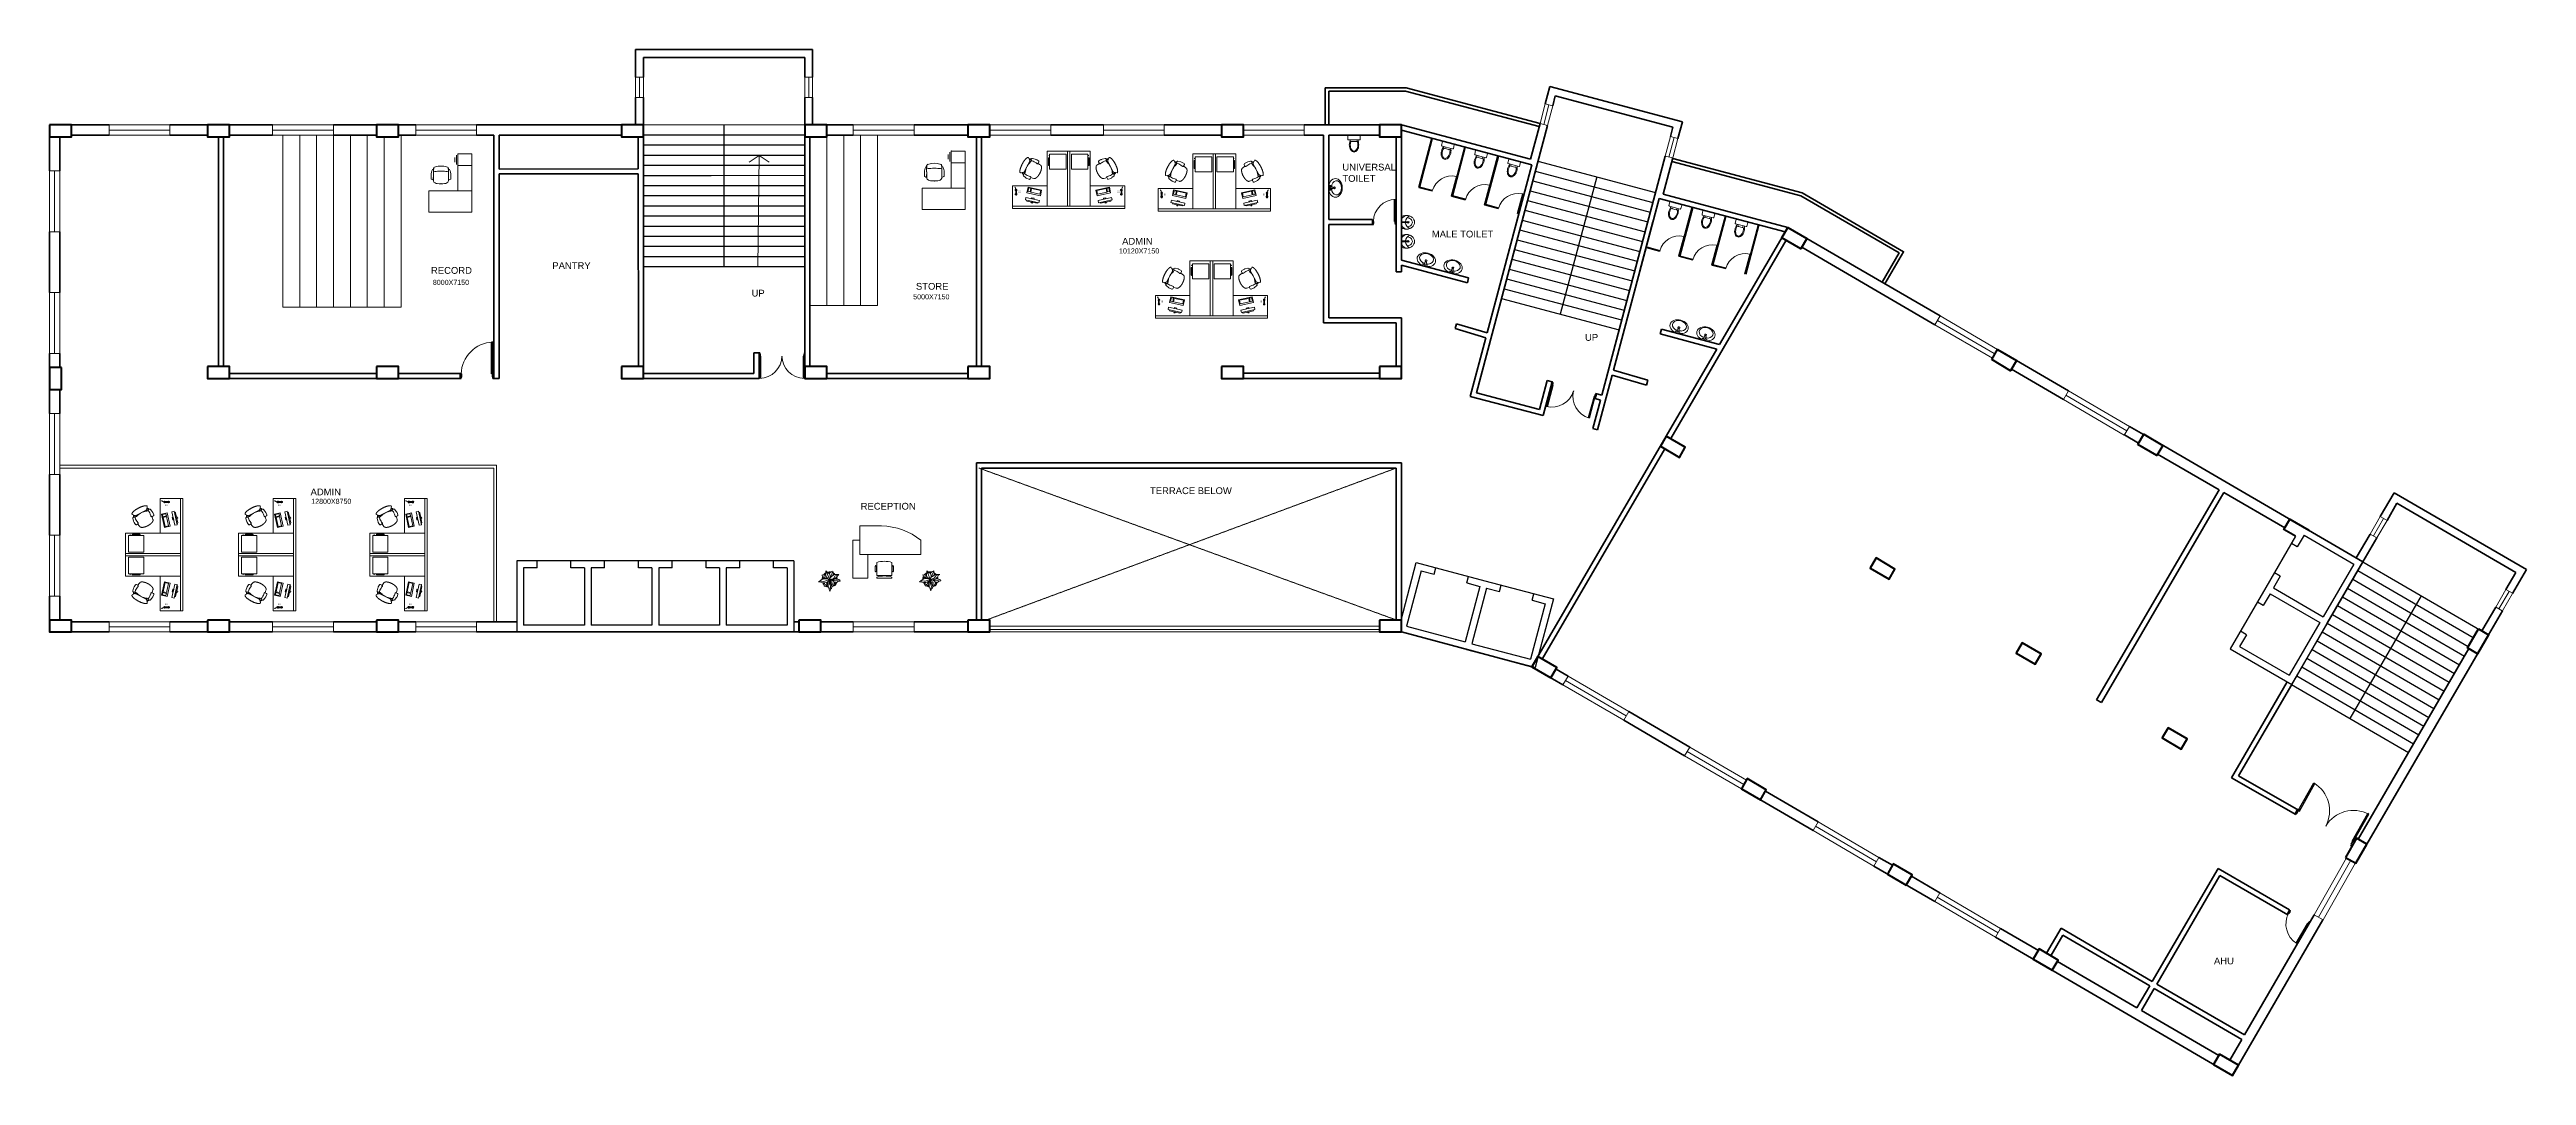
# Model space of a CAD drawing. Header units: millimetres. Extents: x 3079 to 579737, y 1565 to 1161826.
# Drawn here: x 73095 to 146388, y 1565 to 31915 of the extents above; entities that cross this region are included whole.
import ezdxf

# ---------------------------------------------------------------- set-up
doc = ezdxf.new("R2010")
doc.units = ezdxf.units.MM
doc.linetypes.add('DASHED2', pattern=[9.525, 6.35, -3.175])
for name, color, linetype, lineweight in [('1', 7, 'Continuous', 35), ('A_COL', 250, 'Continuous', 40), ('A_ELE1', 250, 'Continuous', 20), ('A_WIN-DOR', 250, 'Continuous', 30), ('ABOVE', 252, 'DASHED2', 9), ('DOOR', 250, 'Continuous', 15), ('IG-Area', 250, 'Continuous', 30), ('partition', 253, 'Continuous', 5), ('SILL', 251, 'Continuous', 18), ('WINDOW', 252, 'Continuous', 15)]:
    doc.layers.add(name, color=color, linetype=linetype, lineweight=lineweight)
doc.layers.add('FURNITURE', color=253, linetype='Continuous', lineweight=5, transparency=0.05)
doc.layers.add('TREES', color=72, linetype='Continuous', lineweight=5, transparency=0.05)
doc.styles.get("Standard").update_dxf_attribs({"font": 'arial.ttf'})

msp = doc.modelspace()

# ---------------------------------------------------------------- texts
at = {"layer": 'IG-Area', "attachment_point": 1}
for s, insert, char_height in [('UNIVERSAL\\PTOILET', (111351, 28536), 200), ('MALE TOILET', (113998, 26556), 200), ('10120X7150', (104742, 26033), 150), ('ADMIN', (104833, 26344), 200), ('RECORD', (84383, 25481), 200), ('8000X7150', (84438, 25103), 150), ('STORE', (98732, 25011), 200), ('UP', (93868, 24809), 200), ('5000X7150', (98652, 24676), 150), ('UP', (118530, 23499), 200), ('ADMIN', (80819, 18928), 200), ('12800X8750', (80838, 18626), 150), ('RECEPTION', (97096, 18505), 200), ('{\\H0.26667x;TERRACE BELOW} ', (105658, 18964), 750), ('AHU', (137141, 5054), 200)]:
    msp.add_mtext_dynamic_manual_height_columns(s, width=38356.19, gutter_width=12.5, heights=[0], dxfattribs=dict(at, insert=insert, char_height=char_height))
at = {"layer": 'IG-Area', "insert": (87973, 25623), "char_height": 200, "attachment_point": 1, "rotation": 0.00008}
msp.add_mtext_dynamic_manual_height_columns('PANTRY', width=38356.19, gutter_width=12.5, heights=[0], dxfattribs=at)

# ---------------------------------------------------------------- blocks, each defined once
blk = doc.blocks.new('AP00XXXX$0$A$C53421247')
at = {"color": 0}
for p, q in [((2, 245), (0, 325)), ((7, 368), (36, 460)), ((26, 220), (76, 217)), ((90, 476), (63, 478)), ((73, 477), (80, 503)), ((80, 503), (99, 534)), ((83, 159), (80, 217)), ((82, 595), (83, 598)), ((82, 593), (82, 595)), ((140, 501), (82, 587)), ((83, 598), (85, 600)), ((90, 114), (83, 159)), ((85, 600), (87, 604)), ((87, 604), (90, 607)), ((90, 607), (92, 609)), ((90, 111), (90, 114)), ((90, 110), (90, 111)), ((91, 107), (90, 110)), ((92, 105), (91, 107)), ((92, 609), (95, 612)), ((92, 102), (92, 105)), ((93, 100), (92, 102)), ((95, 493), (93, 475)), ((94, 98), (93, 100)), ((95, 96), (94, 98)), ((95, 612), (99, 614)), ((113, 514), (95, 493)), ((96, 93), (95, 96)), ((97, 91), (96, 93)), ((97, 312), (98, 282)), ((99, 89), (97, 91)), ((98, 280), (103, 245)), ((99, 614), (103, 617)), ((99, 534), (115, 538)), ((100, 87), (99, 89)), ((113, 453), (100, 394)), ((101, 84), (100, 87)), ((103, 82), (101, 84)), ((103, 617), (106, 619)), ((105, 80), (103, 82)), ((107, 78), (105, 80)), ((106, 619), (111, 621)), ((109, 76), (107, 78)), ((111, 73), (109, 76)), ((111, 621), (115, 624)), ((120, 459), (111, 457)), ((113, 72), (111, 73)), ((127, 514), (113, 514)), ((116, 69), (113, 72)), ((115, 624), (120, 626)), ((118, 67), (116, 69)), ((120, 65), (118, 67)), ((120, 626), (126, 628)), ((123, 459), (120, 459)), ((123, 63), (120, 65)), ((145, 454), (123, 459)), ((125, 60), (123, 63)), ((128, 59), (125, 60)), ((126, 628), (132, 630)), ((134, 510), (127, 514)), ((132, 57), (128, 59)), ((132, 630), (137, 632)), ((135, 54), (132, 57)), ((138, 53), (135, 54)), ((137, 632), (144, 634)), ((141, 51), (138, 53)), ((151, 491), (140, 501)), ((144, 49), (141, 51)), ((144, 634), (149, 636)), ((148, 47), (144, 49)), ((160, 452), (145, 454)), ((151, 45), (148, 47)), ((149, 636), (157, 638)), ((165, 488), (151, 491)), ((155, 44), (151, 45)), ((158, 42), (155, 44)), ((157, 638), (163, 639)), ((162, 40), (158, 42)), ((168, 452), (160, 452)), ((165, 38), (162, 40)), ((163, 639), (170, 641)), ((166, 452), (165, 488)), ((550, 463), (165, 488)), ((169, 36), (165, 38)), ((184, 457), (168, 452)), ((173, 34), (169, 36)), ((170, 641), (178, 643)), ((178, 33), (173, 34)), ((178, 643), (186, 644)), ((182, 31), (178, 33)), ((186, 30), (182, 31)), ((255, 473), (184, 457)), ((186, 644), (194, 646)), ((190, 28), (186, 30)), ((194, 27), (190, 28)), ((195, 486), (192, 459)), ((194, 646), (202, 647)), ((199, 25), (194, 27)), ((204, 24), (199, 25)), ((202, 647), (210, 648)), ((207, 22), (204, 24)), ((212, 21), (207, 22)), ((210, 648), (219, 649)), ((217, 19), (212, 21)), ((221, 18), (217, 19)), ((219, 649), (227, 650)), ((226, 17), (221, 18)), ((231, 16), (226, 17)), ((227, 650), (236, 651)), ((236, 15), (231, 16)), ((236, 651), (245, 652)), ((241, 14), (236, 15)), ((246, 13), (241, 14)), ((245, 652), (254, 652)), ((250, 11), (246, 13)), ((256, 10), (250, 11)), ((254, 652), (263, 653)), ((264, 474), (255, 473)), ((261, 9), (256, 10)), ((266, 8), (261, 9)), ((263, 653), (273, 653)), ((327, 478), (264, 474)), ((271, 8), (266, 8)), ((276, 7), (271, 8)), ((273, 653), (282, 654)), ((281, 6), (276, 7)), ((287, 5), (281, 6)), ((282, 654), (292, 654)), ((291, 4), (287, 5)), ((297, 4), (291, 4)), ((292, 654), (302, 654)), ((302, 4), (297, 4)), ((302, 654), (311, 654)), ((307, 2), (302, 4)), ((313, 2), (307, 2)), ((311, 654), (321, 654)), ((318, 2), (313, 2)), ((323, 1), (318, 2)), ((321, 654), (331, 654)), ((328, 1), (323, 1)), ((373, 474), (327, 478)), ((334, 1), (328, 1)), ((331, 654), (341, 654)), ((339, 1), (334, 1)), ((344, 0), (339, 1)), ((341, 654), (351, 653)), ((350, 1), (344, 0)), ((356, 0), (350, 1)), ((351, 653), (361, 653)), ((360, 0), (356, 0)), ((366, 0), (360, 0)), ((361, 653), (371, 652)), ((371, 0), (366, 0)), ((371, 652), (381, 652)), ((376, 1), (371, 0)), ((434, 465), (373, 474)), ((382, 0), (376, 1)), ((381, 652), (390, 651)), ((387, 1), (382, 0)), ((392, 1), (387, 1)), ((390, 651), (401, 650)), ((397, 1), (392, 1)), ((402, 1), (397, 1)), ((401, 650), (410, 649)), ((407, 2), (402, 1)), ((412, 2), (407, 2)), ((410, 649), (420, 648)), ((417, 3), (412, 2)), ((423, 3), (417, 3)), ((420, 648), (430, 646)), ((427, 4), (423, 3)), ((432, 4), (427, 4)), ((430, 646), (439, 646)), ((437, 6), (432, 4)), ((461, 459), (434, 465)), ((442, 6), (437, 6)), ((439, 646), (449, 644)), ((447, 7), (442, 6)), ((451, 8), (447, 7)), ((449, 644), (458, 642)), ((455, 9), (451, 8)), ((460, 9), (455, 9)), ((458, 642), (468, 641)), ((465, 10), (460, 9)), ((496, 446), (461, 459)), ((469, 12), (465, 10)), ((468, 641), (477, 639)), ((474, 12), (469, 12)), ((478, 13), (474, 12)), ((477, 639), (486, 637)), ((482, 15), (478, 13)), ((486, 16), (482, 15)), ((486, 637), (495, 636)), ((490, 17), (486, 16)), ((494, 18), (490, 17)), ((498, 19), (494, 18)), ((495, 636), (504, 634)), ((529, 434), (496, 446)), ((502, 21), (498, 19)), ((506, 22), (502, 21)), ((504, 634), (513, 632)), ((510, 23), (506, 22)), ((514, 25), (510, 23)), ((513, 632), (520, 630)), ((517, 27), (514, 25)), ((520, 28), (517, 27)), ((520, 465), (518, 438)), ((520, 630), (529, 627)), ((524, 30), (520, 28)), ((528, 31), (524, 30)), ((530, 33), (528, 31)), ((529, 627), (537, 625)), ((545, 430), (529, 434)), ((533, 35), (530, 33)), ((537, 36), (533, 35)), ((537, 625), (545, 623)), ((539, 38), (537, 36)), ((542, 40), (539, 38)), ((545, 42), (542, 40)), ((545, 623), (552, 620)), ((545, 430), (550, 463)), ((564, 429), (545, 430)), ((547, 43), (545, 42)), ((550, 46), (547, 43)), ((550, 463), (564, 465)), ((552, 47), (550, 46)), ((552, 620), (559, 618)), ((555, 49), (552, 47)), ((557, 51), (555, 49)), ((559, 53), (557, 51)), ((559, 618), (566, 616)), ((561, 55), (559, 53)), ((563, 57), (561, 55)), ((565, 59), (563, 57)), ((564, 465), (576, 474)), ((588, 432), (564, 429)), ((567, 61), (565, 59)), ((566, 616), (573, 614)), ((568, 63), (567, 61)), ((569, 65), (568, 63)), ((571, 67), (569, 65)), ((572, 70), (571, 67)), ((573, 71), (572, 70)), ((573, 614), (580, 611)), ((574, 74), (573, 71)), ((575, 76), (574, 74)), ((576, 78), (575, 76)), ((576, 474), (643, 549)), ((577, 81), (576, 78)), ((577, 82), (590, 128)), ((577, 82), (577, 81)), ((580, 611), (586, 608)), ((588, 250), (580, 218)), ((585, 483), (591, 485)), ((586, 608), (592, 605)), ((591, 432), (588, 432)), ((593, 282), (588, 252)), ((590, 128), (600, 187)), ((591, 485), (604, 482)), ((597, 428), (591, 432)), ((592, 605), (597, 603)), ((595, 413), (600, 364)), ((597, 603), (603, 600)), ((602, 186), (655, 183)), ((603, 600), (608, 597)), ((604, 482), (620, 461)), ((618, 502), (606, 508)), ((608, 597), (613, 595)), ((613, 595), (617, 591)), ((617, 591), (621, 588)), ((633, 471), (618, 502)), ((620, 461), (621, 444)), ((621, 588), (625, 586)), ((650, 442), (623, 444)), ((625, 586), (629, 582)), ((629, 582), (632, 580)), ((632, 580), (635, 576)), ((636, 460), (633, 471)), ((635, 576), (637, 574)), ((638, 443), (636, 460)), ((637, 574), (639, 571)), ((639, 571), (641, 568)), ((641, 568), (642, 565)), ((642, 565), (643, 562)), ((643, 562), (644, 559)), ((644, 559), (645, 556)), ((645, 556), (645, 553)), ((690, 327), (673, 421)), ((682, 205), (691, 283))]:
    blk.add_line(p, q, dxfattribs=at)
for centre, radius, start, end in [((153, 324), 152, 163.11743, 179.44561), ((28, 245), 25.4, 180.17772, 266.50993), ((60, 452), 25.4, 85.17771, 163.41804), ((78, 242), 25.4, 266.50993, 4.83558), ((88, 591), 6.35, 164.39288, 214.02905), ((87, 451), 25.4, 6.37573, 85.17771), ((446, 342), 350, 171.20665, 184.75356), ((124, 283), 25.4, 182.6801, 187.81986), ((604, 212), 25.4, 165.2, 266.50993), ((563, 256), 25.4, 345.20001, 350.33976), ((251, 353), 350, 348.2663, 1.81322), ((620, 418), 25.4, 85.20798, 169.23492), ((620, 418), 25.4, 169.23492, 190.89133), ((638, 553), 6.35, 318.25552, 357.11489), ((648, 417), 25.4, 9.90243, 85.20798), ((657, 209), 25.4, 266.50993, 353.57426), ((539, 300), 152, 353.57426, 9.90243)]:
    blk.add_arc(centre, radius, start, end, dxfattribs=at)

# ---------------------------------------------------------------- linework, layer by layer
for p, q in [((95445, 29685), (90667, 29683)), ((92667, 29385), (90667, 29385)), ((95445, 29385), (92667, 29385)), ((93057, 25484), (93055, 29684)), ((95445, 29685), (95445, 23485)), ((92667, 29085), (90667, 29085)), ((92667, 28785), (90668, 28785)), ((95445, 29085), (92667, 29085)), ((95445, 28785), (92667, 28785)), ((117136, 28610), (120616, 27684)), ((117137, 28609), (120616, 27684)), ((92667, 28485), (90668, 28485)), ((92668, 28184), (90668, 28183)), ((92668, 27884), (90668, 27883)), ((95445, 28485), (92667, 28485)), ((95445, 28185), (92668, 28184)), ((95445, 27885), (92668, 27884)), ((116982, 28030), (120462, 27104)), ((117059, 28320), (120539, 27394)), ((118876, 28147), (117796, 24088)), ((92668, 27584), (90668, 27583)), ((92668, 27285), (90668, 27285)), ((95445, 27585), (92668, 27584)), ((95445, 27285), (92668, 27285)), ((116751, 27160), (120231, 26234)), ((116828, 27450), (120308, 26524)), ((116905, 27740), (120385, 26814)), ((92668, 26985), (90668, 26985)), ((92668, 26684), (90669, 26683)), ((95445, 26985), (92668, 26985)), ((95445, 26685), (92668, 26684)), ((116596, 26580), (120077, 25654)), ((116673, 26870), (120154, 25944)), ((92668, 26385), (90669, 26385)), ((92669, 26085), (90669, 26085)), ((92669, 25785), (90669, 25785)), ((95445, 26385), (92668, 26385)), ((95445, 26085), (92669, 26085)), ((95445, 25785), (92669, 25785)), ((116365, 25710), (119845, 24785)), ((116442, 26000), (119922, 25075)), ((116519, 26290), (120000, 25365)), ((92669, 25484), (90669, 25483)), ((95445, 25485), (92669, 25484)), ((116211, 25131), (119691, 24205)), ((116288, 25421), (119768, 24495)), ((116056, 24551), (119536, 23625)), ((116134, 24841), (119614, 23915)), ((139734, 17818), (139734, 17818)), ((141550, 16763), (139734, 17818)), ((142261, 17986), (142261, 17986)), ((139558, 17515), (138679, 16002)), ((139606, 17199), (139433, 17299)), ((139807, 17545), (139606, 17199)), ((139807, 17545), (141277, 16691)), ((89020, 16785), (86920, 16785)), ((86920, 16785), (86920, 14685)), ((87520, 16585), (87120, 16585)), ((87120, 16585), (87120, 14885)), ((87520, 16585), (87520, 16785)), ((88520, 16585), (88520, 16785)), ((88920, 16585), (88520, 16585)), ((88920, 16585), (88920, 14885)), ((91120, 16785), (89020, 16785)), ((89520, 16585), (89120, 16585)), ((89120, 16585), (89120, 14885)), ((89520, 16585), (89520, 16785)), ((90520, 16585), (90520, 16785)), ((90920, 16585), (90520, 16585)), ((90920, 16585), (90920, 14885)), ((93220, 16785), (91120, 16785)), ((91520, 16585), (91120, 16585)), ((91120, 16585), (91120, 14885)), ((91520, 16585), (91520, 16785)), ((92520, 16585), (92520, 16785)), ((92920, 16585), (92520, 16585)), ((92920, 16585), (92920, 14885)), ((93520, 16585), (93120, 16585)), ((93120, 16585), (93120, 14885)), ((95120, 16785), (93220, 16785)), ((93520, 16585), (93520, 16785)), ((94520, 16585), (94520, 16785)), ((94920, 16585), (94520, 16585)), ((94920, 16585), (94920, 14885)), ((95120, 16785), (95120, 14685)), ((113085, 15035), (113538, 16740)), ((113680, 16496), (113243, 14853)), ((113538, 16740), (115568, 16201)), ((113680, 16496), (114067, 16393)), ((114067, 16393), (114118, 16586)), ((115033, 16136), (115084, 16329)), ((115033, 16136), (115420, 16033)), ((115568, 16201), (117597, 15661)), ((139103, 16334), (138903, 15988)), ((139103, 16334), (138931, 16435)), ((141550, 16763), (139439, 13130)), ((141277, 16691), (140372, 15134)), ((140495, 14947), (141550, 16763)), ((141248, 16243), (144663, 14259)), ((141399, 16502), (144814, 14518)), ((141549, 16762), (145008, 14752)), ((115420, 16033), (114983, 14390)), ((115613, 15982), (115176, 14339)), ((115613, 15982), (115999, 15879)), ((115999, 15879), (116051, 16072)), ((117352, 15519), (116915, 13876)), ((116966, 15622), (117017, 15815)), ((116966, 15622), (117352, 15519)), ((117597, 15661), (117057, 13631)), ((138679, 16002), (137624, 14187)), ((138601, 15470), (138428, 15570)), ((138802, 15815), (138601, 15470)), ((138802, 15815), (140272, 14961)), ((138903, 15988), (140372, 15134)), ((140796, 15465), (144254, 13455)), ((140946, 15724), (144405, 13715)), ((141097, 15984), (144556, 13974)), ((141169, 12126), (143279, 15757)), ((86920, 14685), (89020, 14685)), ((89020, 14685), (86920, 14685)), ((88920, 14885), (87120, 14885)), ((89020, 14685), (91120, 14685)), ((90920, 14885), (89120, 14885)), ((95595, 14685), (90595, 14685)), ((92920, 14885), (91120, 14885)), ((91120, 14685), (93220, 14685)), ((94920, 14885), (93120, 14885)), ((93220, 14685), (95120, 14685)), ((115028, 14171), (113095, 14685)), ((113243, 14853), (114983, 14390)), ((138099, 14605), (137926, 14705)), ((140272, 14961), (139368, 13405)), ((139440, 13132), (140495, 14947)), ((140495, 14947), (139440, 13132)), ((140344, 14687), (143802, 12677)), ((140494, 14946), (143953, 12936)), ((140645, 15205), (144104, 13196)), ((144706, 14929), (145268, 14603)), ((145008, 14752), (145009, 14754)), ((117057, 13631), (115028, 14171)), ((115028, 14171), (117057, 13631)), ((115176, 14339), (116915, 13876)), ((137624, 14187), (139440, 13132)), ((138099, 14605), (137898, 14259)), ((137898, 14259), (139368, 13405)), ((140042, 14168), (143501, 12158)), ((140193, 14427), (143651, 12418)), ((142898, 11121), (144682, 14192)), ((139590, 13390), (143049, 11380)), ((139741, 13649), (143199, 11640)), ((139891, 13908), (143350, 11899)), ((139439, 13130), (142898, 11121))]:
    msp.add_line(p, q)
at = {"layer": '1'}
for p, q in [((95675, 31915), (90437, 31915)), ((90437, 31100), (90437, 31915)), ((95445, 31685), (90667, 31685)), ((90667, 31100), (90667, 31685)), ((95445, 31100), (95445, 31685)), ((95675, 31100), (95675, 31915)), ((110845, 30785), (113236, 30785)), ((110845, 30785), (110845, 29685)), ((117198, 29732), (113236, 30785)), ((117352, 30311), (117488, 30824)), ((117488, 30824), (121412, 29780)), ((90437, 29685), (90437, 30500)), ((90667, 29685), (90667, 30500)), ((95445, 29685), (95445, 30500)), ((95675, 29685), (95675, 30500)), ((110945, 30685), (113223, 30685)), ((110945, 30685), (110945, 29685)), ((117172, 29635), (113223, 30685)), ((117574, 30252), (117651, 30542)), ((117651, 30542), (121131, 29617)), ((73095, 28323), (73095, 29685)), ((73395, 28323), (73395, 29335)), ((73745, 29685), (74857, 29685)), ((74857, 29385), (73745, 29385)), ((76657, 29685), (79695, 29685)), ((76657, 29385), (77770, 29385)), ((78095, 22535), (78095, 29335)), ((78245, 22535), (78245, 29335)), ((79695, 29385), (78420, 29385)), ((81495, 29685), (83932, 29685)), ((81495, 29385), (82770, 29385)), ((83420, 29385), (83932, 29385)), ((85732, 29685), (90667, 29685)), ((85732, 29385), (86245, 29385)), ((86245, 29385), (86245, 22185)), ((86395, 29385), (90017, 29385)), ((86395, 29385), (86395, 28381)), ((90517, 28385), (90517, 29335)), ((90670, 22485), (90667, 29385)), ((95445, 29685), (96879, 29685)), ((95445, 22445), (95445, 29385)), ((95595, 22535), (95591, 29335)), ((96095, 29385), (96879, 29385)), ((96095, 29385), (96594, 29385)), ((98679, 29685), (100920, 29685)), ((98679, 29385), (100270, 29385)), ((100524, 29335), (100524, 22535)), ((100674, 29335), (100674, 22535)), ((102720, 29685), (104279, 29685)), ((102720, 29385), (104279, 29385)), ((103945, 29385), (103945, 29385)), ((106079, 29685), (108420, 29685)), ((106079, 29385), (107770, 29385)), ((110220, 29685), (113095, 29685)), ((110220, 29385), (110795, 29385)), ((110715, 29685), (110715, 29685)), ((110795, 29385), (110795, 23833)), ((110865, 29685), (110865, 29685)), ((110945, 29385), (112445, 29385)), ((110945, 29385), (110945, 26885)), ((112945, 29335), (112945, 26955)), ((112945, 29335), (112945, 25537)), ((113095, 29685), (113095, 25688)), ((116915, 28668), (113095, 29685)), ((116954, 28503), (113095, 29530)), ((115315, 21759), (117420, 29672)), ((116915, 28668), (117198, 29732)), ((121058, 29345), (121131, 29617)), ((121281, 29286), (121412, 29780)), ((113999, 29289), (113613, 27839)), ((114010, 29286), (113628, 27848)), ((114977, 29029), (114591, 27579)), ((114988, 29026), (114606, 27588)), ((115955, 28769), (115569, 27319)), ((115966, 28766), (115584, 27328)), ((119023, 21692), (120904, 28766)), ((120841, 27633), (121126, 28707)), ((86395, 28381), (90517, 28385)), ((86395, 28235), (90517, 28237)), ((86395, 28235), (86395, 22185)), ((90520, 22535), (90517, 28237)), ((116954, 28503), (115632, 23535)), ((114011, 27733), (113613, 27839)), ((114014, 27745), (113628, 27848)), ((114989, 27473), (114591, 27579)), ((114992, 27485), (114606, 27588)), ((115967, 27213), (115569, 27319)), ((115970, 27225), (115584, 27328)), ((119374, 22430), (120725, 27508)), ((124452, 26518), (120725, 27508)), ((124531, 26652), (120841, 27633)), ((121705, 27248), (121319, 25799)), ((121716, 27245), (121334, 25807)), ((73095, 24723), (73095, 26523)), ((73395, 24723), (73395, 26523)), ((112245, 26885), (110945, 26885)), ((110945, 26735), (110945, 23983)), ((112267, 26735), (110945, 26735)), ((112245, 26735), (112245, 26885)), ((112945, 26735), (112923, 26735)), ((113095, 26955), (113095, 26955)), ((113095, 26955), (113095, 26955)), ((113095, 26805), (113095, 26805)), ((113095, 26805), (113095, 26805)), ((120540, 26816), (120155, 25366)), ((122683, 26988), (122297, 25539)), ((122694, 26985), (122312, 25547)), ((124531, 26652), (122514, 23191)), ((123661, 26728), (123275, 25279)), ((123672, 26725), (123287, 25275)), ((129037, 24034), (124531, 26652)), ((124660, 26576), (124660, 26576)), ((115087, 25158), (113095, 25688)), ((120739, 25953), (120353, 26056)), ((120742, 25965), (120356, 26067)), ((120742, 25965), (120739, 25953)), ((124484, 26274), (121065, 20405)), ((121717, 25693), (121319, 25799)), ((121720, 25704), (121334, 25807)), ((128886, 23774), (124945, 26073)), ((112945, 25338), (112945, 25537)), ((113095, 25338), (112945, 25338)), ((113095, 25338), (113095, 25532)), ((115048, 25012), (113095, 25532)), ((115048, 25012), (115087, 25158)), ((122287, 25541), (122276, 25544)), ((122695, 25433), (122297, 25539)), ((122698, 25444), (122312, 25547)), ((123120, 24230), (123118, 24231)), ((112945, 23833), (110795, 23833)), ((113095, 23983), (110945, 23983)), ((112945, 22535), (112945, 23833)), ((112945, 23833), (112945, 22535)), ((112945, 22535), (112945, 23833)), ((113095, 22485), (113095, 23983)), ((113095, 22485), (113095, 23983)), ((113095, 22535), (113095, 23983)), ((113095, 23833), (113095, 23833)), ((114687, 23658), (114726, 23803)), ((114687, 23658), (115594, 23390)), ((114726, 23803), (115632, 23535)), ((120752, 23501), (120791, 23646)), ((122435, 23054), (120752, 23501)), ((122514, 23191), (120791, 23646)), ((73095, 21148), (73095, 22923)), ((73395, 22510), (73395, 22923)), ((93939, 22939), (93939, 22335)), ((93939, 22939), (94089, 22939)), ((94089, 22939), (94089, 22185)), ((115594, 23390), (115131, 21652)), ((122435, 23054), (116961, 13657)), ((131021, 22881), (130740, 23044)), ((85277, 22185), (78095, 22185)), ((82768, 22335), (78420, 22335)), ((83093, 22185), (83095, 22185)), ((83093, 22185), (83093, 22185)), ((85277, 22335), (83418, 22335)), ((85245, 22185), (85245, 22335)), ((86245, 22335), (86212, 22335)), ((86395, 22185), (86213, 22185)), ((90670, 22335), (93939, 22335)), ((90670, 22185), (94089, 22185)), ((100270, 22335), (96095, 22335)), ((100270, 22185), (96095, 22185)), ((107770, 22185), (112445, 22185)), ((112445, 22338), (108420, 22338)), ((113095, 22338), (113095, 22338)), ((117412, 22121), (117186, 21269)), ((117557, 22082), (117292, 21086)), ((117412, 22121), (117557, 22082)), ((118904, 20664), (119336, 22285)), ((119336, 22285), (120350, 21985)), ((119374, 22430), (120389, 22130)), ((120350, 21985), (120389, 22130)), ((132689, 21564), (131151, 22458)), ((132837, 21817), (131302, 22717)), ((73395, 21148), (73395, 21860)), ((115131, 21652), (117292, 21086)), ((115315, 21759), (117186, 21269)), ((118759, 20702), (118984, 21547)), ((118867, 21734), (118828, 21589)), ((118828, 21589), (118984, 21547)), ((118845, 21739), (119023, 21692)), ((118759, 20702), (118904, 20664)), ((134637, 20768), (135057, 20523)), ((141550, 16763), (135063, 20533)), ((120889, 20103), (117266, 13884)), ((134911, 20273), (134491, 20518)), ((137298, 18887), (135473, 19947)), ((73095, 17548), (73095, 19348)), ((73395, 17548), (73395, 19348)), ((100520, 19685), (113095, 19685)), ((100520, 15035), (100520, 19685)), ((100670, 19535), (112945, 19535)), ((100670, 15035), (100670, 19535)), ((112945, 15035), (112945, 19535)), ((113095, 14915), (113095, 19685)), ((133669, 12677), (137298, 18887)), ((133808, 12596), (137428, 18811)), ((139235, 17761), (137428, 18811)), ((142063, 18102), (142472, 18806)), ((142261, 17986), (142555, 18492)), ((146388, 16530), (142472, 18806)), ((146073, 16446), (142555, 18492)), ((141351, 16879), (141761, 17583)), ((141550, 16763), (141960, 17468)), ((127181, 16447), (127181, 16447)), ((127310, 16371), (127311, 16371)), ((145780, 15941), (146073, 16446)), ((145979, 15826), (146388, 16530)), ((73095, 14685), (73095, 15748)), ((73395, 15035), (73395, 15748)), ((145069, 14718), (145478, 15422)), ((74857, 14685), (73095, 14685)), ((74857, 14985), (73745, 14987)), ((77770, 14983), (76657, 14985)), ((79695, 14685), (76657, 14685)), ((79695, 14985), (78420, 14988)), ((82770, 14983), (81495, 14985)), ((83932, 14685), (81495, 14685)), ((83932, 14985), (83420, 14986)), ((86245, 14984), (85732, 14985)), ((96879, 14685), (85732, 14685)), ((86920, 14983), (86245, 14984)), ((95270, 14987), (95120, 14987)), ((96879, 14985), (95920, 14987)), ((100270, 14985), (98679, 14985)), ((100595, 14685), (98679, 14685)), ((100595, 14685), (100895, 14685)), ((113095, 14685), (112445, 14685)), ((113095, 14685), (116961, 13657)), ((145268, 14603), (145677, 15307)), ((141407, 8554), (144682, 14192)), ((141666, 8403), (145093, 14301)), ((145117, 14343), (145268, 14603)), ((145117, 14343), (145117, 14344)), ((116961, 13657), (117877, 13123)), ((117112, 13916), (117112, 13916)), ((117673, 13589), (118028, 13382)), ((139310, 13207), (137663, 10372)), ((133808, 12596), (133669, 12677)), ((139440, 13132), (137869, 10428)), ((119677, 12073), (121477, 11023)), ((119828, 12332), (121628, 11282)), ((137663, 10372), (139567, 9287)), ((137869, 10428), (139641, 9418)), ((123157, 10043), (125277, 8807)), ((123869, 9975), (125428, 9066)), ((139614, 9434), (139539, 9303)), ((127077, 7757), (128877, 6707)), ((127228, 8016), (127627, 7783)), ((129028, 6966), (128188, 7456)), ((135317, 4346), (137261, 7691)), ((135447, 4270), (137315, 7485)), ((137261, 7691), (139379, 6460)), ((137315, 7485), (139327, 6316)), ((131946, 5264), (130828, 5916)), ((132187, 5182), (132615, 5918)), ((132615, 5918), (135317, 4346)), ((137693, 1565), (140367, 6168)), ((138042, 2762), (140108, 6319)), ((139304, 6329), (139379, 6460)), ((130677, 5657), (137693, 1565)), ((132317, 5106), (132668, 5711)), ((132668, 5711), (135242, 4216)), ((132507, 4937), (134862, 3564)), ((134862, 3564), (135242, 4216)), ((134993, 3487), (135371, 4140)), ((135371, 4140), (137966, 2633)), ((135447, 4270), (138042, 2762)), ((134993, 3487), (137283, 2152)), ((137610, 2019), (137966, 2633)), ((137434, 1716), (137434, 1716)), ((137844, 1825), (137844, 1824))]:
    msp.add_line(p, q, dxfattribs=at)
for points in [[(127319, 25032), (127821, 25897), (124917, 27584), (121098, 28600)], [(127405, 24982), (127958, 25933), (124956, 27677), (121124, 28696)]]:
    msp.add_lwpolyline(points, dxfattribs=at)
at = {"layer": 'A_COL'}
for points in [[(73095, 29685), (73095, 29335), (73745, 29335), (73745, 29685)], [(77770, 29685), (77770, 29335), (78420, 29335), (78420, 29685)], [(82770, 29685), (82770, 29335), (83420, 29335), (83420, 29685)], [(90017, 29685), (90017, 29335), (90667, 29335), (90667, 29685)], [(95445, 29685), (95445, 29335), (96095, 29335), (96095, 29685)], [(100270, 29685), (100270, 29335), (100920, 29335), (100920, 29685)], [(107770, 29685), (107770, 29335), (108420, 29335), (108420, 29685)], [(112445, 29685), (112445, 29335), (113095, 29335), (113095, 29685)], [(124354, 26350), (124531, 26652), (125092, 26324), (124916, 26022)], [(130564, 22742), (130740, 23045), (131302, 22717), (131125, 22415)], [(73445, 22510), (73095, 22510), (73095, 21860), (73445, 21860)], [(77770, 22535), (77770, 22185), (78420, 22185), (78420, 22535)], [(82768, 22535), (82768, 22185), (83418, 22185), (83418, 22535)], [(90020, 22535), (90020, 22185), (90670, 22185), (90670, 22535)], [(95445, 22535), (95445, 22185), (96095, 22185), (96095, 22535)], [(100270, 22535), (100270, 22185), (100920, 22185), (100920, 22535)], [(107770, 22535), (107770, 22185), (108420, 22185), (108420, 22535)], [(112445, 22535), (112445, 22185), (113095, 22185), (113095, 22535)], [(134887, 20231), (135063, 20533), (135624, 20206), (135448, 19903)], [(120936, 20480), (120759, 20178), (121321, 19851), (121497, 20153)], [(127141, 16875), (126965, 16573), (127526, 16246), (127702, 16548)], [(73095, 15035), (73095, 14685), (73745, 14685), (73745, 15035)], [(77770, 15035), (77770, 14685), (78420, 14685), (78420, 15035)], [(82770, 15035), (82770, 14685), (83420, 14685), (83420, 15035)], [(95270, 15035), (95270, 14685), (95920, 14685), (95920, 15035)], [(100270, 15035), (100270, 14685), (100920, 14685), (100920, 15035)], [(112445, 15035), (112445, 14685), (113095, 14685), (113095, 15035)], [(144966, 14779), (145268, 14603), (144941, 14041), (144638, 14218)], [(117137, 13959), (116961, 13657), (117522, 13330), (117698, 13632)], [(131464, 14363), (131288, 14061), (131850, 13733), (132026, 14036)], [(135788, 11851), (135611, 11549), (136173, 11222), (136349, 11524)], [(123333, 10346), (123157, 10043), (123718, 9716), (123894, 10018)], [(141035, 8018), (141339, 7844), (141661, 8409), (141357, 8582)], [(127652, 7827), (127476, 7524), (128037, 7197), (128214, 7499)], [(131971, 5308), (131795, 5005), (132356, 4678), (132533, 4980)], [(137308, 2195), (137131, 1893), (137693, 1565), (137869, 1868)]]:
    msp.add_lwpolyline(points, close=True, dxfattribs=at)
msp.add_lwpolyline([(139558, 17515), (139210, 17719), (139386, 18021), (139948, 17694)], dxfattribs=at)
at = {"layer": 'A_ELE1', "transparency": 33554687}
for centre, radius, start, end in [((112943, 26811), 676, 91.74202, 178.25781), ((86242, 22293), 966, 91.92411, 178.4399), ((94091, 22863), 676, 271.74205, 358.25784), ((95443, 22863), 676, 181.74219, 268.25798), ((117539, 22009), 676, 256.84654, 343.36234), ((118846, 21661), 676, 166.84668, 253.36248), ((139595, 9396), 966, 332.06668, 58.58243), ((141272, 8440), 966, 62.06647, 148.58227), ((139595, 9396), 966, 332.06664, 332.06668), ((139946, 6043), 676, 151.58457, 238.10036)]:
    msp.add_arc(centre, radius, start, end, dxfattribs=at)
at = {"layer": 'A_WIN-DOR', "transparency": 33554687}
for p, q in [((112897, 26831), (112897, 27486)), ((112923, 26831), (112923, 27487)), ((112267, 26840), (112245, 26840)), ((112267, 26831), (112267, 26840)), ((112267, 26735), (112267, 26767)), ((112267, 26767), (112277, 26767)), ((112277, 26767), (112277, 26831)), ((112913, 26767), (112913, 26831)), ((112923, 26767), (112913, 26767)), ((112923, 26840), (112923, 26863)), ((112923, 26840), (112945, 26840)), ((112923, 26735), (112923, 26767)), ((112945, 26840), (112945, 26735)), ((86176, 22322), (86173, 23258)), ((86212, 22322), (86210, 23258)), ((94089, 22834), (94089, 22939)), ((94112, 22834), (94089, 22834)), ((94112, 22939), (94112, 22907)), ((94112, 22907), (94121, 22907)), ((94112, 22843), (94112, 22187)), ((94112, 22834), (94112, 22811)), ((94121, 22907), (94121, 22843)), ((94137, 22843), (94137, 22188)), ((94767, 22843), (94767, 22834)), ((94767, 22843), (94767, 22843)), ((94767, 22834), (94767, 22834)), ((95397, 22843), (95397, 22188)), ((95422, 22907), (95413, 22907)), ((95413, 22907), (95413, 22843)), ((95422, 22939), (95422, 22907)), ((95422, 22843), (95422, 22187)), ((95422, 22834), (95422, 22811)), ((95422, 22834), (95445, 22834)), ((95445, 22834), (95445, 22939)), ((85244, 22334), (85245, 22184)), ((85276, 22332), (85244, 22332)), ((85276, 22319), (85276, 22332)), ((85277, 22182), (85277, 22228)), ((85277, 22228), (85290, 22228)), ((85290, 22228), (85290, 22319)), ((86199, 22231), (86199, 22322)), ((86213, 22231), (86199, 22231)), ((86212, 22335), (86212, 22368)), ((86212, 22335), (86244, 22335)), ((86213, 22185), (86213, 22231)), ((86244, 22335), (86245, 22185)), ((117530, 21981), (117557, 22082)), ((117580, 22043), (117563, 21981)), ((117579, 22076), (117571, 22045)), ((117571, 22045), (117580, 22043)), ((117554, 21984), (117386, 21350)), ((117579, 21977), (117411, 21344)), ((117552, 21975), (117530, 21981)), ((117552, 21975), (117546, 21953)), ((118187, 21815), (118185, 21806)), ((118185, 21806), (118185, 21807)), ((118187, 21815), (118187, 21815)), ((118796, 21653), (118627, 21021)), ((118820, 21647), (118652, 21014)), ((118828, 21711), (118811, 21649)), ((118818, 21638), (118812, 21616)), ((118818, 21638), (118840, 21632)), ((118837, 21709), (118828, 21711)), ((118845, 21739), (118837, 21709)), ((118840, 21632), (118867, 21734)), ((139635, 9407), (140098, 10220)), ((139667, 9388), (140130, 10201)), ((139614, 9434), (139539, 9303)), ((139539, 9303), (139567, 9287)), ((139567, 9287), (139590, 9327)), ((139590, 9327), (139602, 9320)), ((139602, 9320), (139647, 9400)), ((139641, 9418), (139614, 9434)), ((139641, 9418), (139658, 9446)), ((140448, 8943), (140448, 8943)), ((140448, 8943), (140448, 8943)), ((141230, 8498), (141693, 9310)), ((141261, 8480), (141725, 9293)), ((141194, 8361), (141216, 8400)), ((141221, 8345), (141194, 8361)), ((141204, 8407), (141250, 8487)), ((141216, 8400), (141204, 8407)), ((141296, 8475), (141221, 8345)), ((141268, 8491), (141284, 8519)), ((141268, 8491), (141296, 8475)), ((139346, 6357), (139327, 6368)), ((139351, 6365), (139346, 6357)), ((139391, 6415), (139359, 6360)), ((139399, 6448), (139383, 6420)), ((139383, 6420), (139391, 6415)), ((139895, 6048), (139566, 5482)), ((139917, 6036), (139588, 5469)), ((139913, 6028), (139901, 6008)), ((139941, 6096), (139909, 6040)), ((139913, 6028), (139932, 6017)), ((139932, 6017), (139985, 6107)), ((139950, 6091), (139941, 6096)), ((139966, 6119), (139950, 6091))]:
    msp.add_line(p, q, dxfattribs=at)
at = {"layer": 'A_WIN-DOR'}
for p, q in [((112245, 26840), (112245, 26735)), ((112245, 26735), (112267, 26735)), ((112923, 26735), (112945, 26735)), ((86210, 23258), (86173, 23258)), ((94112, 22939), (94089, 22939)), ((95422, 22939), (95445, 22939)), ((85245, 22182), (85277, 22182)), ((117579, 22076), (117557, 22082)), ((118845, 21739), (118867, 21734)), ((140098, 10220), (140130, 10201)), ((141725, 9293), (141693, 9310)), ((139327, 6368), (139380, 6459)), ((139380, 6459), (139399, 6448)), ((139966, 6119), (139985, 6107))]:
    msp.add_line(p, q, dxfattribs=at)
at = {"layer": 'A_WIN-DOR', "transparency": 33554687}
for points in [[(112267, 26831), (112277, 26831)], [(112923, 26831), (112897, 26831)], [(94112, 22843), (94137, 22843)], [(94767, 22843), (94767, 22843)], [(95422, 22843), (95397, 22843)], [(85276, 22319), (85290, 22319)], [(86212, 22322), (86176, 22322)], [(117554, 21984), (117579, 21977)], [(118187, 21815), (118187, 21815)], [(118820, 21647), (118796, 21653)], [(139635, 9407), (139667, 9388)], [(140448, 8943), (140448, 8943)], [(141261, 8480), (141230, 8498)], [(139351, 6365), (139359, 6360)], [(139917, 6036), (139895, 6048)]]:
    msp.add_lwpolyline(points, dxfattribs=at)
at = {"layer": 'ABOVE', "ltscale": 0.25}
for p, q in [((100595, 19535), (112958, 15035)), ((112945, 19535), (100805, 15035))]:
    msp.add_line(p, q, dxfattribs=at)
at = {"layer": 'DOOR'}
for p, q in [((114570, 27585), (114724, 28165)), ((114581, 27582), (114736, 28162)), ((114736, 28162), (114724, 28165)), ((115548, 27325), (115702, 27905)), ((115559, 27322), (115714, 27902)), ((115714, 27902), (115702, 27905)), ((114581, 27582), (114570, 27585)), ((115559, 27322), (115548, 27325)), ((116526, 27065), (116680, 27644)), ((116537, 27062), (116692, 27641)), ((116692, 27641), (116680, 27644)), ((116537, 27062), (116526, 27065)), ((121299, 25809), (121453, 26389)), ((121310, 25806), (121465, 26385)), ((121465, 26385), (121453, 26389)), ((121310, 25806), (121299, 25809)), ((122276, 25544), (122430, 26124)), ((122287, 25541), (122442, 26121)), ((122442, 26121), (122430, 26124)), ((123254, 25284), (123408, 25864)), ((123265, 25281), (123420, 25861)), ((123420, 25861), (123408, 25864)), ((122287, 25541), (122276, 25544)), ((123265, 25281), (123254, 25284))]:
    msp.add_line(p, q, dxfattribs=at)
at = {"layer": 'FURNITURE'}
for p, q in [((79998, 29385), (79998, 24294)), ((80498, 29385), (80498, 24294)), ((80998, 29385), (80998, 24294)), ((81498, 29385), (81498, 24294)), ((81998, 29385), (81998, 24294)), ((82498, 29385), (82498, 24294)), ((82998, 29335), (82998, 24294)), ((83498, 29385), (83498, 24294)), ((96094, 29435), (96094, 24344)), ((96594, 29385), (96594, 24344)), ((97094, 29385), (97094, 24344)), ((97594, 29385), (97594, 24344)), ((111515, 29367), (111515, 29259)), ((111857, 29385), (111533, 29385)), ((111875, 29259), (111875, 29367)), ((85089, 28585), (85089, 28724)), ((85135, 28516), (85135, 28793)), ((85181, 27736), (85181, 28828)), ((85181, 28828), (85181, 28481)), ((85591, 28828), (85181, 28828)), ((85591, 28828), (85181, 28828)), ((85591, 27736), (85591, 28828)), ((99686, 28668), (99686, 28807)), ((99732, 28599), (99732, 28876)), ((99778, 27819), (99778, 28911)), ((99778, 28911), (99778, 28564)), ((100188, 28911), (99778, 28911)), ((100188, 28911), (99778, 28911)), ((100188, 27819), (100188, 28911)), ((102616, 27285), (102616, 28912)), ((102616, 28912), (103254, 28912)), ((102653, 28496), (102653, 28701)), ((102661, 28777), (102661, 28779)), ((102661, 28779), (102664, 28779)), ((102664, 28777), (102661, 28777)), ((102662, 28779), (102664, 28779)), ((102662, 28779), (102662, 28779)), ((102662, 28777), (102664, 28777)), ((102662, 28777), (102662, 28777)), ((102663, 28496), (102663, 28701)), ((102664, 28779), (102677, 28779)), ((102664, 28779), (102677, 28779)), ((102664, 28777), (102664, 28779)), ((102664, 28777), (102677, 28777)), ((102677, 28777), (102664, 28777)), ((102668, 28716), (102688, 28716)), ((102668, 28706), (102688, 28706)), ((102669, 28777), (102669, 28779)), ((102670, 28779), (102670, 28779)), ((102670, 28777), (102670, 28777)), ((102677, 28779), (102679, 28779)), ((102677, 28779), (102680, 28779)), ((102677, 28777), (102679, 28777)), ((102680, 28777), (102677, 28777)), ((102679, 28779), (102679, 28779)), ((102679, 28777), (102679, 28777)), ((102680, 28777), (102680, 28779)), ((102680, 28779), (102681, 28779)), ((102681, 28777), (102680, 28777)), ((102681, 28779), (102685, 28779)), ((102685, 28777), (102681, 28777)), ((102686, 28787), (102687, 28790)), ((102686, 28787), (102686, 28787)), ((102686, 28769), (102686, 28787)), ((102686, 28768), (102686, 28787)), ((102686, 28769), (102686, 28769)), ((102686, 28768), (102687, 28766)), ((102688, 28790), (102687, 28790)), ((102687, 28766), (102687, 28790)), ((102688, 28766), (102687, 28766)), ((102688, 28766), (102688, 28790)), ((102688, 28716), (102688, 28716)), ((102688, 28706), (102688, 28706)), ((103219, 27285), (103219, 28912)), ((103891, 28912), (103254, 28912)), ((103289, 27285), (103289, 28912)), ((103820, 28790), (103820, 28790)), ((103821, 28787), (103820, 28790)), ((103820, 28766), (103820, 28790)), ((103820, 28766), (103820, 28790)), ((103821, 28768), (103820, 28766)), ((103820, 28766), (103820, 28766)), ((103840, 28716), (103820, 28716)), ((103820, 28716), (103820, 28716)), ((103840, 28706), (103820, 28706)), ((103820, 28706), (103820, 28706)), ((103822, 28787), (103821, 28787)), ((103821, 28768), (103821, 28787)), ((103822, 28769), (103821, 28769)), ((103822, 28769), (103822, 28787)), ((103827, 28779), (103823, 28779)), ((103823, 28777), (103827, 28777)), ((103828, 28779), (103827, 28779)), ((103827, 28777), (103828, 28777)), ((103831, 28779), (103828, 28779)), ((103828, 28777), (103828, 28779)), ((103828, 28777), (103831, 28777)), ((103831, 28779), (103829, 28779)), ((103829, 28779), (103829, 28779)), ((103831, 28777), (103829, 28777)), ((103829, 28777), (103829, 28777)), ((103844, 28779), (103831, 28779)), ((103844, 28779), (103831, 28779)), ((103844, 28777), (103831, 28777)), ((103831, 28777), (103844, 28777)), ((103838, 28779), (103838, 28779)), ((103838, 28777), (103838, 28777)), ((103839, 28777), (103839, 28779)), ((103844, 28777), (103844, 28779)), ((103846, 28779), (103844, 28779)), ((103847, 28779), (103844, 28779)), ((103846, 28777), (103844, 28777)), ((103844, 28777), (103847, 28777)), ((103845, 28496), (103845, 28701)), ((103846, 28779), (103846, 28779)), ((103846, 28777), (103846, 28777)), ((103847, 28777), (103847, 28779)), ((103855, 28496), (103855, 28701)), ((103891, 27285), (103891, 28912)), ((106923, 27204), (106923, 28830)), ((106923, 28830), (107561, 28830)), ((106960, 28414), (106960, 28619)), ((106968, 28695), (106968, 28697)), ((106968, 28697), (106971, 28697)), ((106971, 28695), (106968, 28695)), ((106969, 28697), (106971, 28697)), ((106969, 28697), (106969, 28697)), ((106969, 28695), (106971, 28695)), ((106969, 28695), (106969, 28695)), ((106970, 28414), (106970, 28619)), ((106971, 28697), (106984, 28697)), ((106971, 28697), (106984, 28697)), ((106971, 28695), (106971, 28697)), ((106971, 28695), (106984, 28695)), ((106984, 28695), (106971, 28695)), ((106975, 28634), (106995, 28634)), ((106975, 28624), (106995, 28624)), ((106976, 28695), (106976, 28697)), ((106977, 28697), (106977, 28697)), ((106977, 28695), (106977, 28695)), ((106984, 28697), (106986, 28697)), ((106984, 28697), (106987, 28697)), ((106984, 28695), (106986, 28695)), ((106987, 28695), (106984, 28695)), ((106986, 28697), (106986, 28697)), ((106986, 28695), (106986, 28695)), ((106987, 28695), (106987, 28697)), ((106987, 28697), (106988, 28697)), ((106988, 28695), (106987, 28695)), ((106988, 28697), (106992, 28697)), ((106992, 28695), (106988, 28695)), ((106993, 28706), (106994, 28708)), ((106993, 28687), (106993, 28706)), ((106993, 28705), (106993, 28705)), ((106993, 28687), (106993, 28705)), ((106993, 28687), (106994, 28684)), ((106993, 28687), (106993, 28687)), ((106995, 28708), (106994, 28708)), ((106994, 28684), (106994, 28708)), ((106995, 28684), (106994, 28684)), ((106995, 28684), (106995, 28708)), ((106995, 28634), (106995, 28634)), ((106995, 28624), (106995, 28624)), ((107526, 27204), (107526, 28830)), ((108198, 28830), (107561, 28830)), ((107596, 27204), (107596, 28830)), ((108127, 28708), (108127, 28708)), ((108128, 28706), (108127, 28708)), ((108127, 28684), (108127, 28708)), ((108127, 28684), (108127, 28708)), ((108128, 28687), (108127, 28684)), ((108127, 28684), (108127, 28684)), ((108147, 28634), (108127, 28634)), ((108127, 28634), (108127, 28634)), ((108147, 28624), (108127, 28624)), ((108127, 28624), (108127, 28624)), ((108128, 28687), (108128, 28706)), ((108129, 28705), (108128, 28705)), ((108129, 28687), (108128, 28687)), ((108129, 28687), (108129, 28705)), ((108134, 28697), (108129, 28697)), ((108129, 28695), (108134, 28695)), ((108137, 28697), (108134, 28697)), ((108134, 28695), (108134, 28697)), ((108134, 28697), (108134, 28697)), ((108134, 28695), (108137, 28695)), ((108134, 28695), (108134, 28695)), ((108137, 28697), (108135, 28697)), ((108135, 28697), (108135, 28697)), ((108137, 28695), (108135, 28695)), ((108135, 28695), (108135, 28695)), ((108150, 28697), (108137, 28697)), ((108150, 28697), (108137, 28697)), ((108150, 28695), (108137, 28695)), ((108137, 28695), (108150, 28695)), ((108145, 28697), (108145, 28697)), ((108145, 28695), (108145, 28695)), ((108146, 28695), (108146, 28697)), ((108152, 28697), (108150, 28697)), ((108153, 28697), (108150, 28697)), ((108152, 28695), (108150, 28695)), ((108150, 28695), (108153, 28695)), ((108151, 28695), (108151, 28697)), ((108152, 28697), (108152, 28697)), ((108152, 28695), (108152, 28695)), ((108152, 28414), (108152, 28619)), ((108153, 28695), (108153, 28697)), ((108162, 28414), (108162, 28619)), ((108198, 27204), (108198, 28830)), ((111533, 29241), (111857, 29241)), ((111599, 29191), (111791, 29191)), ((111626, 29207), (111626, 29191)), ((111633, 29207), (111626, 29207)), ((111626, 29191), (111633, 29191)), ((111633, 29191), (111633, 29207)), ((111757, 29191), (111757, 29207)), ((111757, 29207), (111764, 29207)), ((111764, 29191), (111757, 29191)), ((111764, 29207), (111764, 29191)), ((114315, 29186), (114287, 29082)), ((114300, 29060), (114613, 28977)), ((114650, 29116), (114337, 29199)), ((114351, 28994), (114536, 28945)), ((114381, 29003), (114376, 28987)), ((114376, 28987), (114383, 28985)), ((114387, 29001), (114381, 29003)), ((114383, 28985), (114387, 29001)), ((114503, 28953), (114508, 28969)), ((114510, 28952), (114503, 28953)), ((114508, 28969), (114514, 28967)), ((114514, 28967), (114510, 28952)), ((114635, 28989), (114663, 29094)), ((115293, 28926), (115265, 28822)), ((115278, 28800), (115591, 28716)), ((115628, 28856), (115315, 28939)), ((115329, 28734), (115514, 28685)), ((115359, 28743), (115354, 28727)), ((115354, 28727), (115361, 28725)), ((115365, 28741), (115359, 28743)), ((115361, 28725), (115365, 28741)), ((115481, 28693), (115486, 28709)), ((115488, 28692), (115481, 28693)), ((115486, 28709), (115492, 28707)), ((115492, 28707), (115488, 28692)), ((115613, 28729), (115641, 28834)), ((116271, 28666), (116243, 28562)), ((116606, 28595), (116293, 28679)), ((84386, 28198), (84387, 28096)), ((84396, 28078), (84432, 28060)), ((84452, 28365), (84429, 28365)), ((84451, 28069), (84454, 28211)), ((84452, 28331), (84462, 28411)), ((84452, 28392), (84461, 28403)), ((84457, 28031), (84452, 28392)), ((84482, 28436), (84513, 28446)), ((84873, 28436), (84842, 28446)), ((84902, 28331), (84893, 28411)), ((84903, 28392), (84893, 28403)), ((84898, 28031), (84903, 28392)), ((84904, 28069), (84901, 28211)), ((84903, 28365), (84926, 28365)), ((84959, 28078), (84923, 28060)), ((84969, 28198), (84968, 28096)), ((85181, 28481), (85591, 28481)), ((98983, 28281), (98984, 28179)), ((98993, 28161), (99029, 28144)), ((99049, 28448), (99026, 28448)), ((99048, 28152), (99051, 28294)), ((99049, 28476), (99059, 28486)), ((99054, 28114), (99049, 28476)), ((99050, 28414), (99059, 28494)), ((99079, 28519), (99110, 28529)), ((99470, 28519), (99439, 28529)), ((99500, 28414), (99490, 28494)), ((99500, 28476), (99491, 28486)), ((99496, 28114), (99500, 28476)), ((99501, 28152), (99498, 28294)), ((99500, 28448), (99523, 28448)), ((99556, 28161), (99520, 28144)), ((99566, 28281), (99565, 28179)), ((99778, 28564), (100188, 28564)), ((101593, 27888), (102616, 27888)), ((101593, 27888), (101593, 27285)), ((102688, 28491), (102668, 28491)), ((102688, 28481), (102668, 28481)), ((102688, 28491), (102688, 28491)), ((102688, 28481), (102688, 28481)), ((103820, 28491), (103840, 28491)), ((103820, 28491), (103820, 28491)), ((103820, 28481), (103840, 28481)), ((103820, 28481), (103820, 28481)), ((104915, 27888), (103891, 27888)), ((104915, 27888), (104915, 27285)), ((106995, 28409), (106975, 28409)), ((106995, 28399), (106975, 28399)), ((106995, 28409), (106995, 28409)), ((106995, 28399), (106995, 28399)), ((108127, 28409), (108147, 28409)), ((108127, 28409), (108127, 28409)), ((108127, 28399), (108147, 28399)), ((108127, 28399), (108127, 28399)), ((110981, 27756), (110981, 27892)), ((110981, 27892), (111009, 27892)), ((111009, 27892), (111009, 27846)), ((111038, 27918), (111038, 27846)), ((116256, 28540), (116569, 28456)), ((116307, 28474), (116492, 28425)), ((116337, 28483), (116332, 28467)), ((116332, 28467), (116339, 28465)), ((116343, 28481), (116337, 28483)), ((116339, 28465), (116343, 28481)), ((116459, 28433), (116464, 28449)), ((116466, 28431), (116459, 28433)), ((116464, 28449), (116470, 28447)), ((116470, 28447), (116466, 28431)), ((116591, 28469), (116619, 28573)), ((84317, 27736), (85591, 27736)), ((84317, 27100), (84317, 27736)), ((85591, 27736), (85591, 27100)), ((98914, 27819), (100188, 27819)), ((98914, 27183), (98914, 27819)), ((98914, 27183), (100188, 27183)), ((100188, 27819), (100188, 27183)), ((101593, 27285), (103254, 27285)), ((101593, 27285), (103254, 27285)), ((101593, 27215), (101593, 27285)), ((101593, 27215), (103254, 27215)), ((101593, 27215), (103254, 27215)), ((101593, 27215), (103254, 27215)), ((101669, 27841), (101654, 27846)), ((101674, 27831), (101659, 27836)), ((101678, 27821), (101664, 27826)), ((101683, 27812), (101669, 27817)), ((101687, 27779), (101678, 27807)), ((101684, 27634), (101684, 27756)), ((101708, 27634), (101708, 27756)), ((101766, 27744), (101766, 27744)), ((101766, 27721), (101766, 27721)), ((101766, 27698), (101766, 27698)), ((101766, 27675), (101766, 27675)), ((101789, 27744), (101789, 27744)), ((101789, 27721), (101789, 27721)), ((101789, 27698), (101789, 27698)), ((101789, 27675), (101789, 27675)), ((101812, 27744), (101812, 27744)), ((101812, 27721), (101812, 27721)), ((101812, 27698), (101812, 27698)), ((101812, 27675), (101812, 27675)), ((102004, 27463), (102002, 27451)), ((102013, 27433), (102002, 27451)), ((102316, 27368), (102013, 27433)), ((102051, 27846), (102015, 27678)), ((102015, 27678), (102414, 27592)), ((102068, 27820), (102045, 27715)), ((102045, 27715), (102108, 27702)), ((102451, 27760), (102051, 27846)), ((102131, 27807), (102068, 27820)), ((102108, 27702), (102131, 27807)), ((102152, 27802), (102129, 27697)), ((102129, 27697), (102402, 27639)), ((102425, 27744), (102152, 27802)), ((102334, 27380), (102316, 27368)), ((102337, 27392), (102334, 27380)), ((102402, 27639), (102425, 27744)), ((102414, 27592), (102451, 27760)), ((104915, 27285), (103254, 27285)), ((104915, 27215), (103254, 27215)), ((104915, 27215), (103254, 27215)), ((104057, 27760), (104456, 27846)), ((104093, 27592), (104057, 27760)), ((104083, 27744), (104356, 27802)), ((104105, 27639), (104083, 27744)), ((104492, 27678), (104093, 27592)), ((104378, 27697), (104105, 27639)), ((104171, 27392), (104174, 27380)), ((104174, 27380), (104192, 27368)), ((104192, 27368), (104495, 27433)), ((104356, 27802), (104378, 27697)), ((104377, 27807), (104440, 27820)), ((104399, 27702), (104377, 27807)), ((104462, 27715), (104399, 27702)), ((104440, 27820), (104462, 27715)), ((104456, 27846), (104492, 27678)), ((104495, 27433), (104506, 27451)), ((104503, 27463), (104506, 27451)), ((104696, 27744), (104696, 27744)), ((104696, 27721), (104696, 27721)), ((104696, 27698), (104696, 27698)), ((104696, 27675), (104696, 27675)), ((104719, 27744), (104719, 27744)), ((104719, 27721), (104719, 27721)), ((104719, 27698), (104719, 27698)), ((104719, 27675), (104719, 27675)), ((104741, 27744), (104741, 27744)), ((104741, 27721), (104741, 27721)), ((104741, 27698), (104741, 27698)), ((104741, 27675), (104741, 27675)), ((104800, 27634), (104800, 27756)), ((104821, 27779), (104829, 27807)), ((104824, 27634), (104824, 27756)), ((104825, 27812), (104839, 27817)), ((104829, 27821), (104844, 27826)), ((104834, 27831), (104849, 27836)), ((104839, 27841), (104854, 27846)), ((104915, 27215), (104915, 27285)), ((105899, 27806), (106923, 27806)), ((105899, 27806), (105899, 27204)), ((105899, 27204), (107561, 27204)), ((105899, 27204), (107561, 27204)), ((105899, 27133), (105899, 27204)), ((105899, 27133), (107561, 27133)), ((105899, 27133), (107561, 27133)), ((105899, 27133), (107561, 27133)), ((105975, 27759), (105961, 27764)), ((105980, 27749), (105966, 27754)), ((105985, 27740), (105971, 27745)), ((105990, 27730), (105975, 27735)), ((105994, 27698), (105985, 27725)), ((105990, 27553), (105990, 27674)), ((106015, 27553), (106015, 27674)), ((106073, 27662), (106073, 27662)), ((106073, 27639), (106073, 27639)), ((106073, 27616), (106073, 27616)), ((106073, 27594), (106073, 27594)), ((106096, 27662), (106096, 27662)), ((106096, 27639), (106096, 27639)), ((106096, 27616), (106096, 27616)), ((106096, 27594), (106096, 27594)), ((106119, 27662), (106119, 27662)), ((106119, 27639), (106119, 27639)), ((106119, 27616), (106119, 27616)), ((106119, 27594), (106119, 27594)), ((106311, 27381), (106309, 27369)), ((106320, 27351), (106309, 27369)), ((106623, 27287), (106320, 27351)), ((106358, 27764), (106322, 27596)), ((106322, 27596), (106721, 27510)), ((106375, 27739), (106352, 27633)), ((106352, 27633), (106415, 27620)), ((106757, 27678), (106358, 27764)), ((106438, 27725), (106375, 27739)), ((106415, 27620), (106438, 27725)), ((106459, 27721), (106436, 27615)), ((106436, 27615), (106709, 27557)), ((106732, 27662), (106459, 27721)), ((106641, 27298), (106623, 27287)), ((106643, 27310), (106641, 27298)), ((106709, 27557), (106732, 27662)), ((106721, 27510), (106757, 27678)), ((109222, 27204), (107561, 27204)), ((109222, 27133), (107561, 27133)), ((109222, 27133), (107561, 27133)), ((109222, 27806), (108198, 27806)), ((108364, 27678), (108763, 27764)), ((108400, 27510), (108364, 27678)), ((108390, 27662), (108663, 27721)), ((108412, 27557), (108390, 27662)), ((108799, 27596), (108400, 27510)), ((108685, 27615), (108412, 27557)), ((108478, 27310), (108481, 27298)), ((108481, 27298), (108499, 27287)), ((108499, 27287), (108801, 27351)), ((108663, 27721), (108685, 27615)), ((108684, 27725), (108747, 27739)), ((108706, 27620), (108684, 27725)), ((108769, 27633), (108706, 27620)), ((108747, 27739), (108769, 27633)), ((108763, 27764), (108799, 27596)), ((108801, 27351), (108813, 27369)), ((108810, 27381), (108813, 27369)), ((109003, 27662), (109003, 27662)), ((109003, 27639), (109003, 27639)), ((109003, 27616), (109003, 27616)), ((109003, 27594), (109003, 27594)), ((109025, 27662), (109025, 27662)), ((109025, 27639), (109025, 27639)), ((109025, 27616), (109025, 27616)), ((109025, 27594), (109025, 27594)), ((109048, 27662), (109048, 27662)), ((109048, 27639), (109048, 27639)), ((109048, 27616), (109048, 27616)), ((109048, 27594), (109048, 27594)), ((109107, 27553), (109107, 27674)), ((109127, 27698), (109136, 27725)), ((109131, 27730), (109146, 27735)), ((109131, 27553), (109131, 27674)), ((109136, 27740), (109151, 27745)), ((109141, 27749), (109156, 27754)), ((109146, 27759), (109160, 27764)), ((109222, 27806), (109222, 27204)), ((109222, 27133), (109222, 27204)), ((111009, 27756), (110981, 27756)), ((110989, 27846), (110989, 27802)), ((110989, 27846), (111076, 27846)), ((110989, 27802), (111076, 27802)), ((111009, 27802), (111009, 27756)), ((111038, 27802), (111038, 27730)), ((121043, 27406), (121015, 27301)), ((121028, 27279), (121341, 27196)), ((121378, 27335), (121065, 27419)), ((121079, 27214), (121264, 27164)), ((121109, 27222), (121104, 27207)), ((121104, 27207), (121111, 27205)), ((121115, 27221), (121109, 27222)), ((121111, 27205), (121115, 27221)), ((121231, 27173), (121235, 27189)), ((121238, 27171), (121231, 27173)), ((121235, 27189), (121242, 27187)), ((121242, 27187), (121238, 27171)), ((121363, 27209), (121391, 27313)), ((122021, 27146), (121993, 27041)), ((122356, 27075), (122043, 27158)), ((84317, 27100), (85591, 27100)), ((113094, 26800), (113094, 26810)), ((113094, 26810), (113105, 26810)), ((113094, 26800), (113105, 26800)), ((113105, 26630), (113105, 26980)), ((113105, 26817), (113202, 26817)), ((113105, 26817), (113202, 26817)), ((113105, 26794), (113202, 26794)), ((113105, 26794), (113202, 26794)), ((113105, 26065), (113105, 26415)), ((113202, 26810), (113202, 26810)), ((113202, 26801), (113202, 26801)), ((113221, 26817), (113281, 26817)), ((113221, 26794), (113281, 26794)), ((122006, 27019), (122319, 26936)), ((122057, 26954), (122242, 26904)), ((122087, 26962), (122082, 26947)), ((122082, 26947), (122089, 26945)), ((122093, 26961), (122087, 26962)), ((122089, 26945), (122093, 26961)), ((122209, 26913), (122213, 26929)), ((122216, 26911), (122209, 26913)), ((122213, 26929), (122220, 26927)), ((122220, 26927), (122216, 26911)), ((122341, 26949), (122369, 27053)), ((122999, 26886), (122971, 26781)), ((122984, 26759), (123297, 26676)), ((123334, 26815), (123021, 26898)), ((123035, 26693), (123220, 26644)), ((123065, 26702), (123060, 26687)), ((123060, 26687), (123067, 26685)), ((123071, 26700), (123065, 26702)), ((123067, 26685), (123071, 26700)), ((123187, 26653), (123191, 26668)), ((123194, 26651), (123187, 26653)), ((123191, 26668), (123198, 26667)), ((123198, 26667), (123194, 26651)), ((123319, 26689), (123347, 26793)), ((106840, 24039), (106840, 25665)), ((106840, 25665), (107478, 25665)), ((107443, 24039), (107443, 25665)), ((108115, 25665), (107478, 25665)), ((107513, 24039), (107513, 25665)), ((108115, 24039), (108115, 25665)), ((113094, 26235), (113094, 26245)), ((113094, 26245), (113105, 26245)), ((113094, 26235), (113105, 26235)), ((113105, 26252), (113202, 26252)), ((113105, 26252), (113202, 26252)), ((113105, 26229), (113202, 26229)), ((113105, 26229), (113202, 26229)), ((113202, 26245), (113202, 26245)), ((113202, 26236), (113202, 26236)), ((113221, 26252), (113281, 26252)), ((113221, 26229), (113281, 26229)), ((106877, 25249), (106877, 25454)), ((106885, 25530), (106885, 25532)), ((106885, 25532), (106888, 25532)), ((106888, 25530), (106885, 25530)), ((106886, 25532), (106888, 25532)), ((106886, 25532), (106886, 25532)), ((106886, 25530), (106888, 25530)), ((106886, 25530), (106886, 25530)), ((106887, 25249), (106887, 25454)), ((106888, 25532), (106901, 25532)), ((106888, 25532), (106901, 25532)), ((106888, 25530), (106888, 25532)), ((106888, 25530), (106901, 25530)), ((106901, 25530), (106888, 25530)), ((106892, 25469), (106912, 25469)), ((106892, 25459), (106912, 25459)), ((106912, 25244), (106892, 25244)), ((106912, 25234), (106892, 25234)), ((106893, 25530), (106893, 25532)), ((106894, 25532), (106894, 25532)), ((106894, 25530), (106894, 25530)), ((106901, 25532), (106903, 25532)), ((106901, 25532), (106904, 25532)), ((106901, 25530), (106903, 25530)), ((106904, 25530), (106901, 25530)), ((106903, 25532), (106903, 25532)), ((106903, 25530), (106903, 25530)), ((106904, 25530), (106904, 25532)), ((106904, 25532), (106905, 25532)), ((106905, 25530), (106904, 25530)), ((106905, 25532), (106909, 25532)), ((106909, 25530), (106905, 25530)), ((106910, 25541), (106911, 25543)), ((106910, 25521), (106910, 25541)), ((106910, 25540), (106910, 25540)), ((106910, 25522), (106910, 25540)), ((106910, 25522), (106910, 25522)), ((106910, 25521), (106911, 25519)), ((106912, 25543), (106911, 25543)), ((106911, 25519), (106911, 25543)), ((106912, 25519), (106911, 25519)), ((106912, 25519), (106912, 25543)), ((106912, 25469), (106912, 25469)), ((106912, 25459), (106912, 25459)), ((106912, 25244), (106912, 25244)), ((106912, 25234), (106912, 25234)), ((108044, 25543), (108044, 25543)), ((108045, 25541), (108044, 25543)), ((108044, 25519), (108044, 25543)), ((108044, 25519), (108044, 25543)), ((108045, 25521), (108044, 25519)), ((108044, 25519), (108044, 25519)), ((108064, 25469), (108044, 25469)), ((108044, 25469), (108044, 25469)), ((108064, 25459), (108044, 25459)), ((108044, 25459), (108044, 25459)), ((108044, 25244), (108064, 25244)), ((108044, 25244), (108044, 25244)), ((108044, 25234), (108064, 25234)), ((108044, 25234), (108044, 25234)), ((108045, 25521), (108045, 25541)), ((108046, 25540), (108045, 25540)), ((108046, 25522), (108045, 25522)), ((108046, 25522), (108046, 25540)), ((108051, 25532), (108046, 25532)), ((108046, 25530), (108051, 25530)), ((108054, 25532), (108051, 25532)), ((108051, 25530), (108051, 25532)), ((108051, 25532), (108051, 25532)), ((108051, 25530), (108054, 25530)), ((108051, 25530), (108051, 25530)), ((108054, 25532), (108052, 25532)), ((108052, 25532), (108052, 25532)), ((108054, 25530), (108052, 25530)), ((108052, 25530), (108052, 25530)), ((108068, 25532), (108054, 25532)), ((108068, 25532), (108054, 25532)), ((108068, 25530), (108054, 25530)), ((108054, 25530), (108068, 25530)), ((108062, 25532), (108062, 25532)), ((108062, 25530), (108062, 25530)), ((108063, 25530), (108063, 25532)), ((108068, 25530), (108068, 25532)), ((108070, 25532), (108068, 25532)), ((108071, 25532), (108068, 25532)), ((108070, 25530), (108068, 25530)), ((108068, 25530), (108071, 25530)), ((108069, 25249), (108069, 25454)), ((108070, 25532), (108070, 25532)), ((108070, 25530), (108070, 25530)), ((108071, 25530), (108071, 25532)), ((108079, 25249), (108079, 25454)), ((113717, 25619), (113787, 25600)), ((113728, 25557), (113735, 25584)), ((113859, 25522), (113728, 25557)), ((113735, 25584), (113779, 25572)), ((113774, 25552), (113796, 25636)), ((113774, 25552), (113816, 25541)), ((113816, 25541), (113839, 25625)), ((113822, 25561), (113866, 25549)), ((113829, 25589), (113898, 25571)), ((113866, 25549), (113859, 25522)), ((114509, 25408), (114578, 25390)), ((114519, 25346), (114526, 25373)), ((114650, 25311), (114519, 25346)), ((114526, 25373), (114571, 25362)), ((114565, 25342), (114588, 25426)), ((114565, 25342), (114608, 25330)), ((114608, 25330), (114630, 25414)), ((114613, 25350), (114657, 25338)), ((114621, 25378), (114690, 25360)), ((114657, 25338), (114650, 25311)), ((83498, 24294), (79998, 24294)), ((97594, 24344), (95594, 24344)), ((105816, 24641), (106840, 24641)), ((105816, 24641), (105816, 24039)), ((105893, 24594), (105878, 24599)), ((105897, 24584), (105883, 24589)), ((105902, 24575), (105888, 24579)), ((105907, 24565), (105893, 24570)), ((105911, 24532), (105902, 24560)), ((105908, 24387), (105908, 24509)), ((105932, 24387), (105932, 24509)), ((105990, 24497), (105990, 24497)), ((105990, 24474), (105990, 24474)), ((105990, 24451), (105990, 24451)), ((105990, 24429), (105990, 24429)), ((106013, 24497), (106013, 24497)), ((106013, 24474), (106013, 24474)), ((106013, 24451), (106013, 24451)), ((106013, 24429), (106013, 24429)), ((106036, 24497), (106036, 24497)), ((106036, 24474), (106036, 24474)), ((106036, 24451), (106036, 24451)), ((106036, 24429), (106036, 24429)), ((106228, 24216), (106226, 24204)), ((106237, 24186), (106226, 24204)), ((106275, 24599), (106239, 24431)), ((106239, 24431), (106638, 24345)), ((106292, 24573), (106269, 24468)), ((106269, 24468), (106332, 24455)), ((106674, 24513), (106275, 24599)), ((106355, 24560), (106292, 24573)), ((106332, 24455), (106355, 24560)), ((106376, 24555), (106353, 24450)), ((106353, 24450), (106626, 24392)), ((106649, 24497), (106376, 24555)), ((106626, 24392), (106649, 24497)), ((106638, 24345), (106674, 24513)), ((109139, 24641), (108115, 24641)), ((108281, 24513), (108680, 24599)), ((108317, 24345), (108281, 24513)), ((108307, 24497), (108580, 24555)), ((108329, 24392), (108307, 24497)), ((108716, 24431), (108317, 24345)), ((108602, 24450), (108329, 24392)), ((108580, 24555), (108602, 24450)), ((108601, 24560), (108664, 24573)), ((108623, 24455), (108601, 24560)), ((108686, 24468), (108623, 24455)), ((108664, 24573), (108686, 24468)), ((108680, 24599), (108716, 24431)), ((108718, 24186), (108730, 24204)), ((108727, 24216), (108730, 24204)), ((108920, 24497), (108920, 24497)), ((108920, 24474), (108920, 24474)), ((108920, 24451), (108920, 24451)), ((108920, 24429), (108920, 24429)), ((108943, 24497), (108943, 24497)), ((108943, 24474), (108943, 24474)), ((108943, 24451), (108943, 24451)), ((108943, 24429), (108943, 24429)), ((108965, 24497), (108965, 24497)), ((108965, 24474), (108965, 24474)), ((108965, 24451), (108965, 24451)), ((108965, 24429), (108965, 24429)), ((109024, 24387), (109024, 24509)), ((109045, 24532), (109053, 24560)), ((109048, 24387), (109048, 24509)), ((109049, 24565), (109063, 24570)), ((109053, 24575), (109068, 24579)), ((109058, 24584), (109073, 24589)), ((109063, 24594), (109078, 24599)), ((109139, 24641), (109139, 24039)), ((105816, 24039), (107478, 24039)), ((105816, 24039), (107478, 24039)), ((105816, 23968), (105816, 24039)), ((105816, 23968), (107478, 23968)), ((105816, 23968), (107478, 23968)), ((105816, 23968), (107478, 23968)), ((106540, 24121), (106237, 24186)), ((106558, 24133), (106540, 24121)), ((106560, 24145), (106558, 24133)), ((109139, 24039), (107478, 24039)), ((109139, 23968), (107478, 23968)), ((109139, 23968), (107478, 23968)), ((108395, 24145), (108398, 24133)), ((108398, 24133), (108416, 24121)), ((108416, 24121), (108718, 24186)), ((109139, 23968), (109139, 24039)), ((121198, 23637), (121267, 23618)), ((121208, 23575), (121215, 23602)), ((121339, 23540), (121208, 23575)), ((121215, 23602), (121259, 23590)), ((121254, 23570), (121276, 23654)), ((121254, 23570), (121297, 23559)), ((121297, 23559), (121319, 23643)), ((121302, 23579), (121346, 23567)), ((121309, 23607), (121378, 23589)), ((121346, 23567), (121339, 23540)), ((121989, 23426), (122058, 23408)), ((121999, 23364), (122007, 23391)), ((122130, 23330), (121999, 23364)), ((122007, 23391), (122051, 23380)), ((122045, 23360), (122068, 23444)), ((122045, 23360), (122088, 23348)), ((122088, 23348), (122111, 23433)), ((122093, 23368), (122138, 23357)), ((122101, 23397), (122170, 23378)), ((122138, 23357), (122130, 23330)), ((76369, 18634), (76971, 18634)), ((76369, 18634), (76369, 17610)), ((76416, 18558), (76411, 18572)), ((76425, 18553), (76420, 18568)), ((76435, 18548), (76430, 18563)), ((76445, 18543), (76440, 18558)), ((76477, 18539), (76450, 18548)), ((76622, 18543), (76501, 18543)), ((76622, 18519), (76501, 18519)), ((76513, 18460), (76513, 18460)), ((76513, 18437), (76513, 18437)), ((76513, 18415), (76513, 18415)), ((76536, 18460), (76536, 18460)), ((76536, 18437), (76536, 18437)), ((76536, 18415), (76536, 18415)), ((76558, 18460), (76558, 18460)), ((76558, 18437), (76558, 18437)), ((76558, 18415), (76558, 18415)), ((76581, 18460), (76581, 18460)), ((76581, 18437), (76581, 18437)), ((76581, 18415), (76581, 18415)), ((76971, 18634), (76971, 16973)), ((77041, 18634), (76971, 18634)), ((77041, 18634), (77041, 16973)), ((77041, 18634), (77041, 16973)), ((79713, 18634), (80315, 18634)), ((79713, 18634), (79713, 17610)), ((79760, 18558), (79755, 18572)), ((79770, 18553), (79765, 18568)), ((79779, 18548), (79774, 18563)), ((79789, 18543), (79784, 18558)), ((79821, 18539), (79794, 18548)), ((79966, 18543), (79845, 18543)), ((79966, 18519), (79845, 18519)), ((79857, 18460), (79857, 18460)), ((79857, 18437), (79857, 18437)), ((79857, 18415), (79857, 18415)), ((79880, 18460), (79880, 18460)), ((79880, 18437), (79880, 18437)), ((79880, 18415), (79880, 18415)), ((79903, 18460), (79903, 18460)), ((79903, 18437), (79903, 18437)), ((79903, 18415), (79903, 18415)), ((79925, 18460), (79925, 18460)), ((79925, 18437), (79925, 18437)), ((79925, 18415), (79925, 18415)), ((80315, 18634), (80315, 16973)), ((80386, 18634), (80315, 18634)), ((80386, 18634), (80386, 16973)), ((80386, 18634), (80386, 16973)), ((83594, 18634), (84196, 18634)), ((83594, 18634), (83594, 17610)), ((83641, 18558), (83636, 18572)), ((83650, 18553), (83645, 18568)), ((83660, 18548), (83655, 18563)), ((83670, 18543), (83665, 18558)), ((83702, 18539), (83674, 18548)), ((83847, 18543), (83726, 18543)), ((83847, 18519), (83726, 18519)), ((83738, 18460), (83738, 18460)), ((83738, 18437), (83738, 18437)), ((83738, 18415), (83738, 18415)), ((83761, 18460), (83761, 18460)), ((83761, 18437), (83761, 18437)), ((83761, 18415), (83761, 18415)), ((83783, 18460), (83783, 18460)), ((83783, 18437), (83783, 18437)), ((83783, 18415), (83783, 18415)), ((83806, 18460), (83806, 18460)), ((83806, 18437), (83806, 18437)), ((83806, 18415), (83806, 18415)), ((84196, 18634), (84196, 16973)), ((84266, 18634), (84196, 18634)), ((84266, 18634), (84266, 16973)), ((84266, 18634), (84266, 16973)), ((76971, 17610), (75345, 17610)), ((75345, 17610), (75345, 16973)), ((76411, 18175), (76579, 18211)), ((76496, 17776), (76411, 18175)), ((76436, 18159), (76541, 18181)), ((76450, 18096), (76436, 18159)), ((76555, 18118), (76450, 18096)), ((76454, 18075), (76559, 18097)), ((76513, 17802), (76454, 18075)), ((76664, 17812), (76496, 17776)), ((76618, 17824), (76513, 17802)), ((76541, 18181), (76555, 18118)), ((76559, 18097), (76618, 17824)), ((76579, 18211), (76664, 17812)), ((76793, 18222), (76805, 18225)), ((76823, 18213), (76805, 18225)), ((76888, 17911), (76823, 18213)), ((76864, 17890), (76877, 17893)), ((76877, 17893), (76888, 17911)), ((80315, 17610), (78689, 17610)), ((78689, 17610), (78689, 16973)), ((79755, 18175), (79923, 18211)), ((79841, 17776), (79755, 18175)), ((79781, 18159), (79886, 18181)), ((79794, 18096), (79781, 18159)), ((79899, 18118), (79794, 18096)), ((79799, 18075), (79904, 18097)), ((79857, 17802), (79799, 18075)), ((80009, 17812), (79841, 17776)), ((79962, 17824), (79857, 17802)), ((79886, 18181), (79899, 18118)), ((79904, 18097), (79962, 17824)), ((79923, 18211), (80009, 17812)), ((80138, 18222), (80150, 18225)), ((80168, 18213), (80150, 18225)), ((80233, 17911), (80168, 18213)), ((80209, 17890), (80221, 17893)), ((80221, 17893), (80233, 17911)), ((84196, 17610), (82570, 17610)), ((82570, 17610), (82570, 16973)), ((83636, 18175), (83804, 18211)), ((83721, 17776), (83636, 18175)), ((83661, 18159), (83766, 18181)), ((83675, 18096), (83661, 18159)), ((83780, 18118), (83675, 18096)), ((83679, 18075), (83784, 18097)), ((83738, 17802), (83679, 18075)), ((83889, 17812), (83721, 17776)), ((83843, 17824), (83738, 17802)), ((83766, 18181), (83780, 18118)), ((83784, 18097), (83843, 17824)), ((83804, 18211), (83889, 17812)), ((84018, 18222), (84030, 18225)), ((84048, 18213), (84030, 18225)), ((84113, 17911), (84048, 18213)), ((84089, 17890), (84102, 17893)), ((84102, 17893), (84113, 17911)), ((97072, 17821), (97072, 16976)), ((97714, 17821), (97072, 17821)), ((76971, 17008), (75345, 17008)), ((75345, 16335), (75345, 16973)), ((76971, 16938), (75345, 16938)), ((75469, 17540), (75467, 17539)), ((75467, 17539), (75467, 17539)), ((75491, 17539), (75467, 17539)), ((75490, 17539), (75467, 17539)), ((75488, 17540), (75469, 17540)), ((75470, 17541), (75470, 17540)), ((75488, 17541), (75470, 17541)), ((75480, 17565), (75477, 17565)), ((75477, 17565), (75477, 17562)), ((75477, 17564), (75478, 17564)), ((75480, 17563), (75477, 17563)), ((75477, 17562), (75477, 17549)), ((75480, 17558), (75477, 17558)), ((75478, 17557), (75477, 17557)), ((75477, 17549), (75477, 17546)), ((75477, 17547), (75478, 17547)), ((75477, 17546), (75477, 17541)), ((75480, 17546), (75477, 17546)), ((75477, 17546), (75477, 17546)), ((75478, 17564), (75478, 17562)), ((75478, 17562), (75478, 17549)), ((75478, 17549), (75478, 17547)), ((75480, 17562), (75480, 17565)), ((75480, 17564), (75480, 17562)), ((75480, 17564), (75480, 17564)), ((75480, 17562), (75480, 17549)), ((75480, 17549), (75480, 17562)), ((75480, 17557), (75480, 17557)), ((75480, 17549), (75480, 17547)), ((75480, 17546), (75480, 17549)), ((75480, 17547), (75480, 17547)), ((75480, 17541), (75480, 17546)), ((75480, 17546), (75480, 17546)), ((75488, 17541), (75488, 17540)), ((75488, 17540), (75491, 17539)), ((75490, 17539), (75491, 17539)), ((75541, 17559), (75541, 17539)), ((75541, 17539), (75541, 17539)), ((75551, 17559), (75551, 17539)), ((75551, 17539), (75551, 17539)), ((75760, 17574), (75556, 17574)), ((75760, 17564), (75556, 17564)), ((75766, 17539), (75766, 17559)), ((75766, 17539), (75766, 17539)), ((75776, 17539), (75776, 17559)), ((75776, 17539), (75776, 17539)), ((76971, 15311), (76971, 16973)), ((76971, 15311), (76971, 16973)), ((77041, 15311), (77041, 16973)), ((77041, 15311), (77041, 16973)), ((77041, 15311), (77041, 16973)), ((80315, 17008), (78689, 17008)), ((78689, 16335), (78689, 16973)), ((80315, 16938), (78689, 16938)), ((78813, 17540), (78811, 17539)), ((78811, 17539), (78811, 17539)), ((78835, 17539), (78811, 17539)), ((78835, 17539), (78811, 17539)), ((78833, 17540), (78813, 17540)), ((78814, 17541), (78814, 17540)), ((78832, 17541), (78814, 17541)), ((78824, 17565), (78822, 17565)), ((78822, 17565), (78822, 17562)), ((78822, 17564), (78822, 17562)), ((78822, 17564), (78822, 17564)), ((78824, 17563), (78822, 17563)), ((78822, 17562), (78822, 17549)), ((78822, 17562), (78822, 17549)), ((78824, 17558), (78822, 17558)), ((78822, 17557), (78822, 17557)), ((78822, 17549), (78822, 17547)), ((78822, 17549), (78822, 17546)), ((78822, 17547), (78822, 17547)), ((78822, 17546), (78822, 17541)), ((78824, 17546), (78822, 17546)), ((78822, 17546), (78822, 17546)), ((78824, 17562), (78824, 17565)), ((78824, 17564), (78824, 17562)), ((78824, 17564), (78824, 17564)), ((78824, 17562), (78824, 17549)), ((78824, 17549), (78824, 17562)), ((78824, 17557), (78824, 17557)), ((78824, 17549), (78824, 17547)), ((78824, 17546), (78824, 17549)), ((78824, 17547), (78824, 17547)), ((78824, 17541), (78824, 17546)), ((78824, 17546), (78824, 17546)), ((78832, 17541), (78832, 17540)), ((78833, 17540), (78835, 17539)), ((78835, 17539), (78835, 17539)), ((78885, 17559), (78885, 17539)), ((78885, 17539), (78885, 17539)), ((78895, 17559), (78895, 17539)), ((78895, 17539), (78895, 17539)), ((79105, 17574), (78900, 17574)), ((79105, 17564), (78900, 17564)), ((79110, 17539), (79110, 17559)), ((79110, 17539), (79110, 17539)), ((79120, 17539), (79120, 17559)), ((79120, 17539), (79120, 17539)), ((80315, 15311), (80315, 16973)), ((80315, 15311), (80315, 16973)), ((80386, 15311), (80386, 16973)), ((80386, 15311), (80386, 16973)), ((80386, 15311), (80386, 16973)), ((84196, 17008), (82570, 17008)), ((82570, 16335), (82570, 16973)), ((84196, 16938), (82570, 16938)), ((82694, 17540), (82692, 17539)), ((82692, 17539), (82692, 17539)), ((82716, 17539), (82692, 17539)), ((82715, 17539), (82692, 17539)), ((82713, 17540), (82694, 17540)), ((82695, 17541), (82695, 17540)), ((82713, 17541), (82695, 17541)), ((82705, 17565), (82702, 17565)), ((82702, 17565), (82702, 17562)), ((82702, 17564), (82703, 17564)), ((82705, 17563), (82702, 17563)), ((82702, 17562), (82702, 17549)), ((82705, 17558), (82702, 17558)), ((82703, 17557), (82702, 17557)), ((82702, 17549), (82702, 17546)), ((82702, 17547), (82703, 17547)), ((82702, 17546), (82702, 17541)), ((82705, 17546), (82702, 17546)), ((82702, 17546), (82702, 17546)), ((82703, 17564), (82703, 17562)), ((82703, 17562), (82703, 17549)), ((82703, 17549), (82703, 17547)), ((82705, 17562), (82705, 17565)), ((82705, 17564), (82705, 17562)), ((82705, 17564), (82705, 17564)), ((82705, 17562), (82705, 17549)), ((82705, 17549), (82705, 17562)), ((82705, 17557), (82705, 17557)), ((82705, 17549), (82705, 17547)), ((82705, 17546), (82705, 17549)), ((82705, 17547), (82705, 17547)), ((82705, 17541), (82705, 17546)), ((82705, 17546), (82705, 17546)), ((82713, 17541), (82713, 17540)), ((82713, 17540), (82716, 17539)), ((82715, 17539), (82716, 17539)), ((82766, 17559), (82766, 17539)), ((82766, 17539), (82766, 17539)), ((82776, 17559), (82776, 17539)), ((82776, 17539), (82776, 17539)), ((82985, 17574), (82781, 17574)), ((82985, 17564), (82781, 17564)), ((82990, 17539), (82990, 17559)), ((82990, 17539), (82990, 17539)), ((83000, 17539), (83000, 17559)), ((83000, 17539), (83000, 17539)), ((84196, 15311), (84196, 16973)), ((84196, 15311), (84196, 16973)), ((84266, 15311), (84266, 16973)), ((84266, 15311), (84266, 16973)), ((84266, 15311), (84266, 16973)), ((96860, 17398), (97072, 17398)), ((96860, 16277), (96860, 17398)), ((98877, 16976), (97072, 16976)), ((97305, 16976), (97305, 16277)), ((98877, 17398), (98877, 16976)), ((76971, 16335), (75345, 16335)), ((75467, 16407), (75467, 16406)), ((75490, 16407), (75467, 16407)), ((75469, 16405), (75467, 16406)), ((75491, 16406), (75467, 16406)), ((75488, 16405), (75469, 16405)), ((75470, 16405), (75470, 16405)), ((75488, 16405), (75470, 16405)), ((75477, 16400), (75477, 16404)), ((75477, 16399), (75477, 16400)), ((75477, 16396), (75477, 16399)), ((75480, 16399), (75477, 16399)), ((75477, 16398), (75478, 16398)), ((75477, 16383), (75477, 16396)), ((75478, 16389), (75477, 16389)), ((75480, 16388), (75477, 16388)), ((75477, 16380), (75477, 16383)), ((75480, 16382), (75477, 16382)), ((75477, 16381), (75478, 16381)), ((75480, 16380), (75477, 16380)), ((75478, 16396), (75478, 16398)), ((75478, 16383), (75478, 16396)), ((75478, 16381), (75478, 16383)), ((75480, 16404), (75480, 16400)), ((75480, 16400), (75480, 16399)), ((75480, 16399), (75480, 16396)), ((75480, 16396), (75480, 16398)), ((75480, 16398), (75480, 16398)), ((75480, 16383), (75480, 16396)), ((75480, 16396), (75480, 16383)), ((75480, 16389), (75480, 16389)), ((75480, 16381), (75480, 16383)), ((75480, 16383), (75480, 16380)), ((75480, 16381), (75480, 16381)), ((75488, 16405), (75491, 16406)), ((75488, 16405), (75488, 16405)), ((75490, 16407), (75491, 16406)), ((75541, 16387), (75541, 16407)), ((75541, 16407), (75541, 16407)), ((75551, 16387), (75551, 16407)), ((75551, 16407), (75551, 16407)), ((75760, 16382), (75556, 16382)), ((75760, 16372), (75556, 16372)), ((75766, 16407), (75766, 16387)), ((75766, 16407), (75766, 16407)), ((75776, 16407), (75776, 16387)), ((75776, 16407), (75776, 16407)), ((76369, 15311), (76369, 16335)), ((76496, 16169), (76411, 15770)), ((76513, 16144), (76454, 15871)), ((76664, 16133), (76496, 16169)), ((76618, 16121), (76513, 16144)), ((76579, 15734), (76664, 16133)), ((80315, 16335), (78689, 16335)), ((78811, 16407), (78811, 16406)), ((78835, 16407), (78811, 16407)), ((78813, 16405), (78811, 16406)), ((78835, 16406), (78811, 16406)), ((78833, 16405), (78813, 16405)), ((78814, 16405), (78814, 16405)), ((78832, 16405), (78814, 16405)), ((78822, 16400), (78822, 16404)), ((78822, 16399), (78822, 16400)), ((78822, 16396), (78822, 16399)), ((78824, 16399), (78822, 16399)), ((78822, 16396), (78822, 16398)), ((78822, 16398), (78822, 16398)), ((78822, 16383), (78822, 16396)), ((78822, 16383), (78822, 16396)), ((78822, 16389), (78822, 16389)), ((78824, 16388), (78822, 16388)), ((78822, 16381), (78822, 16383)), ((78822, 16380), (78822, 16383)), ((78824, 16382), (78822, 16382)), ((78822, 16381), (78822, 16381)), ((78824, 16380), (78822, 16380)), ((78824, 16404), (78824, 16400)), ((78824, 16400), (78824, 16399)), ((78824, 16399), (78824, 16396)), ((78824, 16396), (78824, 16398)), ((78824, 16398), (78824, 16398)), ((78824, 16383), (78824, 16396)), ((78824, 16396), (78824, 16383)), ((78824, 16389), (78824, 16389)), ((78824, 16381), (78824, 16383)), ((78824, 16383), (78824, 16380)), ((78824, 16381), (78824, 16381)), ((78832, 16405), (78832, 16405)), ((78833, 16405), (78835, 16406)), ((78835, 16407), (78835, 16406)), ((78885, 16387), (78885, 16407)), ((78885, 16407), (78885, 16407)), ((78895, 16387), (78895, 16407)), ((78895, 16407), (78895, 16407)), ((79105, 16382), (78900, 16382)), ((79105, 16372), (78900, 16372)), ((79110, 16407), (79110, 16387)), ((79110, 16407), (79110, 16407)), ((79120, 16407), (79120, 16387)), ((79120, 16407), (79120, 16407)), ((79713, 15311), (79713, 16335)), ((79841, 16169), (79755, 15770)), ((79857, 16144), (79799, 15871)), ((80009, 16133), (79841, 16169)), ((79962, 16121), (79857, 16144)), ((79923, 15734), (80009, 16133)), ((84196, 16335), (82570, 16335)), ((82692, 16407), (82692, 16406)), ((82715, 16407), (82692, 16407)), ((82694, 16405), (82692, 16406)), ((82716, 16406), (82692, 16406)), ((82713, 16405), (82694, 16405)), ((82695, 16405), (82695, 16405)), ((82713, 16405), (82695, 16405)), ((82702, 16400), (82702, 16404)), ((82702, 16399), (82702, 16400)), ((82702, 16396), (82702, 16399)), ((82705, 16399), (82702, 16399)), ((82702, 16398), (82703, 16398)), ((82702, 16383), (82702, 16396)), ((82703, 16389), (82702, 16389)), ((82705, 16388), (82702, 16388)), ((82702, 16380), (82702, 16383)), ((82705, 16382), (82702, 16382)), ((82702, 16381), (82703, 16381)), ((82705, 16380), (82702, 16380)), ((82703, 16396), (82703, 16398)), ((82703, 16383), (82703, 16396)), ((82703, 16381), (82703, 16383)), ((82705, 16404), (82705, 16400)), ((82705, 16400), (82705, 16399)), ((82705, 16399), (82705, 16396)), ((82705, 16396), (82705, 16398)), ((82705, 16398), (82705, 16398)), ((82705, 16383), (82705, 16396)), ((82705, 16396), (82705, 16383)), ((82705, 16389), (82705, 16389)), ((82705, 16381), (82705, 16383)), ((82705, 16383), (82705, 16380)), ((82705, 16381), (82705, 16381)), ((82713, 16405), (82716, 16406)), ((82713, 16405), (82713, 16405)), ((82715, 16407), (82716, 16406)), ((82766, 16387), (82766, 16407)), ((82766, 16407), (82766, 16407)), ((82776, 16387), (82776, 16407)), ((82776, 16407), (82776, 16407)), ((82985, 16382), (82781, 16382)), ((82985, 16372), (82781, 16372)), ((82990, 16407), (82990, 16387)), ((82990, 16407), (82990, 16407)), ((83000, 16407), (83000, 16387)), ((83000, 16407), (83000, 16407)), ((83594, 15311), (83594, 16335)), ((83721, 16169), (83636, 15770)), ((83738, 16144), (83679, 15871)), ((83889, 16133), (83721, 16169)), ((83843, 16121), (83738, 16144)), ((83804, 15734), (83889, 16133)), ((96860, 16277), (97305, 16277)), ((97522, 16487), (97522, 16621)), ((97535, 16634), (97535, 16644)), ((97535, 16634), (97549, 16634)), ((97549, 16634), (97535, 16634)), ((97549, 16473), (97535, 16473)), ((97535, 16473), (97535, 16463)), ((97538, 16648), (97545, 16648)), ((97538, 16460), (97545, 16460)), ((97549, 16644), (97549, 16634)), ((97549, 16463), (97549, 16473)), ((97562, 16621), (97562, 16487)), ((97572, 16744), (97572, 16355)), ((97572, 16355), (98022, 16355)), ((97572, 16310), (97572, 16274)), ((97572, 16274), (98022, 16274)), ((97743, 16355), (97743, 16341)), ((97850, 16355), (97850, 16341)), ((98022, 16355), (98022, 16744)), ((98022, 16274), (98022, 16310)), ((98032, 16621), (98032, 16487)), ((98045, 16644), (98045, 16634)), ((98058, 16634), (98045, 16634)), ((98045, 16634), (98058, 16634)), ((98045, 16473), (98058, 16473)), ((98045, 16463), (98045, 16473)), ((98055, 16648), (98048, 16648)), ((98055, 16460), (98048, 16460)), ((98058, 16634), (98058, 16644)), ((98058, 16473), (98058, 16463)), ((98072, 16487), (98072, 16621)), ((76411, 15770), (76579, 15734)), ((76425, 15392), (76420, 15378)), ((76435, 15397), (76430, 15383)), ((76450, 15850), (76436, 15787)), ((76436, 15787), (76541, 15764)), ((76445, 15402), (76440, 15387)), ((76555, 15827), (76450, 15850)), ((76477, 15406), (76450, 15397)), ((76454, 15871), (76559, 15848)), ((76622, 15427), (76501, 15427)), ((76622, 15402), (76501, 15402)), ((76513, 15531), (76513, 15531)), ((76513, 15508), (76513, 15508)), ((76513, 15485), (76513, 15485)), ((76536, 15531), (76536, 15531)), ((76536, 15508), (76536, 15508)), ((76536, 15485), (76536, 15485)), ((76541, 15764), (76555, 15827)), ((76558, 15531), (76558, 15531)), ((76558, 15508), (76558, 15508)), ((76558, 15485), (76558, 15485)), ((76559, 15848), (76618, 16121)), ((76581, 15531), (76581, 15531)), ((76581, 15508), (76581, 15508)), ((76581, 15485), (76581, 15485)), ((76793, 15723), (76805, 15721)), ((76823, 15732), (76805, 15721)), ((76888, 16035), (76823, 15732)), ((76864, 16055), (76877, 16053)), ((76877, 16053), (76888, 16035)), ((79755, 15770), (79923, 15734)), ((79770, 15392), (79765, 15378)), ((79779, 15397), (79774, 15383)), ((79794, 15850), (79781, 15787)), ((79781, 15787), (79886, 15764)), ((79789, 15402), (79784, 15387)), ((79899, 15827), (79794, 15850)), ((79821, 15406), (79794, 15397)), ((79799, 15871), (79904, 15848)), ((79966, 15427), (79845, 15427)), ((79966, 15402), (79845, 15402)), ((79857, 15531), (79857, 15531)), ((79857, 15508), (79857, 15508)), ((79857, 15485), (79857, 15485)), ((79880, 15531), (79880, 15531)), ((79880, 15508), (79880, 15508)), ((79880, 15485), (79880, 15485)), ((79886, 15764), (79899, 15827)), ((79903, 15531), (79903, 15531)), ((79903, 15508), (79903, 15508)), ((79903, 15485), (79903, 15485)), ((79904, 15848), (79962, 16121)), ((79925, 15531), (79925, 15531)), ((79925, 15508), (79925, 15508)), ((79925, 15485), (79925, 15485)), ((80138, 15723), (80150, 15721)), ((80168, 15732), (80150, 15721)), ((80233, 16035), (80168, 15732)), ((80209, 16055), (80221, 16053)), ((80221, 16053), (80233, 16035)), ((83636, 15770), (83804, 15734)), ((83650, 15392), (83645, 15378)), ((83660, 15397), (83655, 15383)), ((83675, 15850), (83661, 15787)), ((83661, 15787), (83766, 15764)), ((83670, 15402), (83665, 15387)), ((83702, 15406), (83674, 15397)), ((83780, 15827), (83675, 15850)), ((83679, 15871), (83784, 15848)), ((83847, 15427), (83726, 15427)), ((83847, 15402), (83726, 15402)), ((83738, 15531), (83738, 15531)), ((83738, 15508), (83738, 15508)), ((83738, 15485), (83738, 15485)), ((83761, 15531), (83761, 15531)), ((83761, 15508), (83761, 15508)), ((83761, 15485), (83761, 15485)), ((83766, 15764), (83780, 15827)), ((83783, 15531), (83783, 15531)), ((83783, 15508), (83783, 15508)), ((83783, 15485), (83783, 15485)), ((83784, 15848), (83843, 16121)), ((83806, 15531), (83806, 15531)), ((83806, 15508), (83806, 15508)), ((83806, 15485), (83806, 15485)), ((84018, 15723), (84030, 15721)), ((84048, 15732), (84030, 15721)), ((84113, 16035), (84048, 15732)), ((84089, 16055), (84102, 16053)), ((84102, 16053), (84113, 16035)), ((76369, 15311), (76971, 15311)), ((76416, 15387), (76411, 15373)), ((77041, 15311), (76971, 15311)), ((79713, 15311), (80315, 15311)), ((79760, 15387), (79755, 15373)), ((80386, 15311), (80315, 15311)), ((83594, 15311), (84196, 15311)), ((83641, 15387), (83636, 15373)), ((84266, 15311), (84196, 15311))]:
    msp.add_line(p, q, dxfattribs=at)
for points in [[(103177, 28375), (102688, 28375), (102688, 28821), (103177, 28821)], [(103331, 28375), (103820, 28375), (103820, 28821), (103331, 28821)], [(107484, 28293), (106995, 28293), (106995, 28740), (107484, 28740)], [(107637, 28293), (108127, 28293), (108127, 28740), (107637, 28740)], [(102385, 27454), (101986, 27539), (101971, 27470), (102370, 27385)], [(102183, 27397), (102146, 27405), (102140, 27377), (102177, 27369)], [(102228, 27516), (102154, 27532), (102148, 27504), (102222, 27488)], [(104123, 27454), (104522, 27539), (104537, 27470), (104138, 27385)], [(104280, 27516), (104354, 27532), (104360, 27504), (104286, 27488)], [(104325, 27397), (104362, 27405), (104368, 27377), (104330, 27369)], [(106692, 27372), (106292, 27457), (106278, 27389), (106677, 27303)], [(106490, 27315), (106453, 27323), (106447, 27295), (106484, 27288)], [(106535, 27434), (106461, 27450), (106455, 27423), (106529, 27407)], [(108430, 27372), (108829, 27457), (108844, 27389), (108445, 27303)], [(108586, 27434), (108661, 27450), (108666, 27423), (108592, 27407)], [(108631, 27315), (108668, 27323), (108674, 27295), (108637, 27288)], [(107401, 25128), (106912, 25128), (106912, 25574), (107401, 25574)], [(107554, 25128), (108044, 25128), (108044, 25574), (107554, 25574)], [(106609, 24207), (106210, 24292), (106195, 24223), (106594, 24138)], [(106452, 24269), (106378, 24285), (106372, 24257), (106446, 24241)], [(108347, 24207), (108746, 24292), (108761, 24223), (108362, 24138)], [(108504, 24269), (108578, 24285), (108584, 24257), (108509, 24241)], [(106407, 24150), (106370, 24158), (106364, 24130), (106401, 24122)], [(108549, 24150), (108586, 24158), (108591, 24130), (108554, 24122)], [(76803, 17842), (76717, 18241), (76786, 18256), (76872, 17857)], [(76741, 17998), (76725, 18073), (76752, 18078), (76768, 18004)], [(76860, 18043), (76852, 18080), (76879, 18086), (76887, 18049)], [(80147, 17842), (80062, 18241), (80130, 18256), (80216, 17857)], [(80085, 17998), (80069, 18073), (80097, 18078), (80112, 18004)], [(80204, 18043), (80196, 18080), (80224, 18086), (80232, 18049)], [(84028, 17842), (83942, 18241), (84011, 18256), (84097, 17857)], [(83966, 17998), (83950, 18073), (83977, 18078), (83993, 18004)], [(84085, 18043), (84077, 18080), (84104, 18086), (84112, 18049)], [(75882, 17049), (75882, 17539), (75435, 17539), (75435, 17049)], [(75882, 16896), (75882, 16407), (75435, 16407), (75435, 16896)], [(79226, 17049), (79226, 17539), (78779, 17539), (78779, 17049)], [(79226, 16896), (79226, 16407), (78779, 16407), (78779, 16896)], [(83107, 17049), (83107, 17539), (82660, 17539), (82660, 17049)], [(83107, 16896), (83107, 16407), (82660, 16407), (82660, 16896)], [(76803, 16104), (76717, 15704), (76786, 15690), (76872, 16089)], [(76741, 15947), (76725, 15873), (76752, 15867), (76768, 15941)], [(76860, 15902), (76852, 15865), (76879, 15859), (76887, 15896)], [(80147, 16104), (80062, 15704), (80130, 15690), (80216, 16089)], [(80085, 15947), (80069, 15873), (80097, 15867), (80112, 15941)], [(80204, 15902), (80196, 15865), (80224, 15859), (80232, 15896)], [(84028, 16104), (83942, 15704), (84011, 15690), (84097, 16089)], [(83966, 15947), (83950, 15873), (83977, 15867), (83993, 15941)], [(84085, 15902), (84077, 15865), (84104, 15859), (84112, 15896)]]:
    msp.add_lwpolyline(points, close=True, dxfattribs=at)
for centre, radius in [((113211, 26806), 14.9), ((113301, 26805), 23.7), ((113211, 26241), 14.9), ((113301, 26241), 23.7)]:
    msp.add_circle(centre, radius, dxfattribs=at)
for centre, radius, start, end in [((111533, 29367), 18, 90.00008, 180.00008), ((111857, 29367), 18, 0.00008, 90.00008), ((102668, 28701), 15.1, 90, 180), ((102668, 28701), 5.02, 90, 180), ((102726, 28778), 41.2, 167.31962, 178.35077), ((102726, 28778), 40.9, 178.33837, 181.66163), ((102726, 28778), 41.2, 181.64923, 192.68038), ((103782, 28778), 41.2, 1.64923, 12.68038), ((103782, 28778), 41.2, 347.31962, 358.35077), ((103782, 28778), 40.9, 358.33837, 1.66163), ((103840, 28701), 15.1, 0, 90), ((103840, 28701), 5.02, 0, 90), ((106975, 28619), 15.1, 90, 180), ((106975, 28619), 5.02, 90, 180), ((107033, 28696), 41.2, 167.31962, 178.35077), ((107033, 28696), 40.9, 178.33837, 181.66163), ((107033, 28696), 41.2, 181.64923, 192.68038), ((108088, 28696), 41.2, 1.64923, 12.68038), ((108088, 28696), 40.9, 358.33837, 1.66163), ((108088, 28696), 41.2, 347.31962, 358.35077), ((108147, 28619), 15.1, 0, 90), ((108147, 28619), 5.02, 0, 90), ((111533, 29259), 18, 180.00008, 270.00008), ((111885, 29096), 330, 164.92694, 180.00008), ((111885, 29096), 330, 180.00008, 195.07322), ((111791, 29122), 233, 149.09665, 164.92694), ((111791, 29071), 233, 195.07322, 213.03163), ((111885, 29096), 301, 164.92694, 180.00008), ((111885, 29096), 301, 180.00008, 195.07322), ((111791, 29122), 204, 160.17606, 164.92694), ((111791, 29071), 204, 195.07322, 213.03163), ((111732, 29033), 162, 213.03163, 237.50031), ((111732, 29033), 134, 213.03163, 237.50031), ((111695, 28974), 93.1, 237.50031, 270.00008), ((111695, 28974), 64.3, 237.50031, 270.00008), ((111695, 28974), 64.3, 270.00008, 302.49985), ((111695, 28974), 93.1, 270.00008, 302.49985), ((111658, 29033), 134, 302.49985, 326.96853), ((111658, 29033), 162, 302.49985, 326.96853), ((111599, 29071), 204, 326.96853, 344.92694), ((111599, 29122), 204, 15.07322, 19.8241), ((111599, 29071), 233, 326.96853, 344.92694), ((111505, 29096), 301, 0.00008, 15.07322), ((111505, 29096), 301, 344.92694, 0.00008), ((111599, 29122), 233, 15.07322, 30.90351), ((111505, 29096), 330, 0.00008, 15.07322), ((111505, 29096), 330, 344.92694, 0.00008), ((111857, 29259), 18, 270.00008, 0.00008), ((114603, 28829), 330, 165.1045, 180.17764), ((114506, 28829), 233, 180.17764, 198.13605), ((114603, 28829), 330, 150.03136, 165.1045), ((114439, 28807), 162, 198.13605, 222.60472), ((114304, 29077), 18, 165.1045, 255.1045), ((114603, 28829), 301, 165.1045, 180.17764), ((114506, 28829), 204, 180.17764, 198.13605), ((114603, 28829), 301, 150.03136, 165.1045), ((114439, 28807), 134, 198.13605, 222.60472), ((114332, 29182), 18, 75.1045, 165.1045), ((114519, 28878), 233, 134.20107, 150.03136), ((114388, 28760), 93.1, 222.60472, 255.1045), ((114388, 28760), 64.3, 222.60472, 255.1045), ((114519, 28878), 204, 145.28047, 150.03136), ((114388, 28760), 93.1, 255.1045, 287.60427), ((114388, 28760), 64.3, 255.1045, 287.60427), ((114367, 28826), 134, 287.60427, 312.07295), ((114367, 28826), 162, 287.60427, 312.07295), ((114320, 28879), 204, 312.07295, 330.03136), ((114320, 28879), 233, 312.07295, 330.03136), ((114236, 28927), 301, 330.03136, 345.1045), ((114236, 28927), 330, 330.03136, 345.1045), ((114236, 28927), 301, 345.1045, 0.17764), ((114333, 28927), 204, 0.17764, 4.92852), ((114236, 28927), 330, 345.1045, 0.17764), ((114333, 28927), 233, 0.17764, 16.00792), ((114618, 28994), 18, 255.1045, 345.1045), ((114645, 29098), 18, 345.1045, 75.1045), ((115581, 28569), 330, 165.1045, 180.17764), ((115581, 28569), 330, 150.03136, 165.1045), ((115282, 28817), 18, 165.1045, 255.1045), ((115581, 28569), 301, 165.1045, 180.17764), ((115581, 28569), 301, 150.03136, 165.1045), ((115310, 28921), 18, 75.1045, 165.1045), ((115497, 28618), 233, 134.20107, 150.03136), ((115497, 28618), 204, 145.28047, 150.03136), ((115214, 28667), 301, 330.03136, 345.1045), ((115214, 28667), 301, 345.1045, 0.17764), ((115311, 28667), 204, 0.17764, 4.92852), ((115214, 28667), 330, 345.1045, 0.17764), ((115311, 28667), 233, 0.17764, 16.00792), ((115596, 28734), 18, 255.1045, 345.1045), ((115623, 28838), 18, 345.1045, 75.1045), ((116288, 28661), 18, 75.1045, 165.1045), ((116601, 28578), 18, 345.1045, 75.1045), ((84673, 28213), 288, 148.05732, 182.96946), ((84404, 28093), 17.9, 171.67376, 242.82874), ((84439, 28070), 12.2, 236.57561, 356.1283), ((84496, 28355), 45.2, 199.53853, 265.41225), ((84496, 28355), 45.2, 199.53853, 265.41225), ((84531, 28036), 74.1, 184.19142, 247.21114), ((84491, 28410), 28.4, 108.15202, 177.29692), ((84518, 28627), 318, 265.41094, 279.57537), ((84576, 28126), 174, 244.73031, 267.83709), ((84677, 27840), 628, 74.81073, 105.18928), ((84677, 29026), 1080, 264.27141, 275.72859), ((84677, 27681), 641, 80.42473, 99.57527), ((84837, 28627), 318, 260.42462, 274.58907), ((84779, 28126), 174, 272.16291, 295.26969), ((84824, 28036), 74.1, 292.78885, 355.80858), ((84859, 28355), 45.2, 274.58774, 340.46147), ((84864, 28410), 28.4, 2.70307, 71.84798), ((84916, 28070), 12.2, 183.8717, 303.42439), ((84682, 28213), 288, 357.03054, 31.94267), ((84950, 28093), 17.9, 297.17125, 8.32624), ((99271, 28296), 288, 148.05732, 182.96946), ((99002, 28176), 17.9, 171.67376, 242.82874), ((99036, 28153), 12.2, 236.57561, 356.1283), ((99094, 28438), 45.2, 199.53853, 265.41225), ((99094, 28438), 45.2, 199.53853, 265.41225), ((99128, 28120), 74.1, 184.19142, 247.21114), ((99088, 28493), 28.4, 108.15202, 177.29692), ((99115, 28710), 318, 265.41094, 279.57537), ((99173, 28209), 174, 244.73031, 267.83709), ((99275, 27923), 628, 74.81073, 105.18928), ((99275, 29109), 1080, 264.27141, 275.72859), ((99275, 27764), 641, 80.42473, 99.57527), ((99434, 28710), 318, 260.42462, 274.58907), ((99376, 28209), 174, 272.16291, 295.26969), ((99421, 28120), 74.1, 292.78885, 355.80858), ((99456, 28438), 45.2, 274.58774, 340.46147), ((99461, 28493), 28.4, 2.70307, 71.84798), ((99513, 28153), 12.2, 183.8717, 303.42439), ((99279, 28296), 288, 357.03054, 31.94267), ((99548, 28176), 17.9, 297.17125, 8.32624), ((102668, 28496), 15.1, 180, 270), ((102668, 28496), 5.02, 180, 270), ((103840, 28496), 15.1, 270, 0), ((103840, 28496), 5.02, 270, 0), ((106975, 28414), 15.1, 180, 270), ((106975, 28414), 5.02, 180, 270), ((108147, 28414), 15.1, 270, 0), ((108147, 28414), 5.02, 270, 0), ((115484, 28569), 233, 180.17764, 198.13605), ((115417, 28547), 162, 198.13605, 222.60472), ((115484, 28569), 204, 180.17764, 198.13605), ((115417, 28547), 134, 198.13605, 222.60472), ((115366, 28500), 93.1, 222.60472, 255.1045), ((115366, 28500), 64.3, 222.60472, 255.1045), ((115366, 28500), 93.1, 255.1045, 287.60427), ((115366, 28500), 64.3, 255.1045, 287.60427), ((115345, 28566), 134, 287.60427, 312.07295), ((115345, 28566), 162, 287.60427, 312.07295), ((115298, 28619), 204, 312.07295, 330.03136), ((115298, 28619), 233, 312.07295, 330.03136), ((115214, 28667), 330, 330.03136, 345.1045), ((116559, 28309), 330, 165.1045, 180.17764), ((116462, 28309), 233, 180.17764, 198.13605), ((116559, 28309), 330, 150.03136, 165.1045), ((116395, 28287), 162, 198.13605, 222.60472), ((116260, 28557), 18, 165.1045, 255.1045), ((116559, 28309), 301, 165.1045, 180.17764), ((116462, 28309), 204, 180.17764, 198.13605), ((116559, 28309), 301, 150.03136, 165.1045), ((116395, 28287), 134, 198.13605, 222.60472), ((116475, 28358), 233, 134.20107, 150.03136), ((116344, 28240), 93.1, 222.60472, 255.1045), ((116344, 28240), 64.3, 222.60472, 255.1045), ((116475, 28358), 204, 145.28047, 150.03136), ((116344, 28240), 93.1, 255.1045, 287.60427), ((116344, 28240), 64.3, 255.1045, 287.60427), ((116323, 28306), 134, 287.60427, 312.07295), ((116323, 28306), 162, 287.60427, 312.07295), ((116276, 28358), 204, 312.07295, 330.03136), ((116276, 28358), 233, 312.07295, 330.03136), ((116192, 28407), 301, 330.03136, 345.1045), ((116192, 28407), 330, 330.03136, 345.1045), ((116192, 28407), 301, 345.1045, 0.17764), ((116289, 28407), 204, 0.17764, 4.92852), ((116192, 28407), 330, 345.1045, 0.17764), ((116289, 28407), 233, 0.17764, 16.00792), ((116574, 28474), 18, 255.1045, 345.1045), ((101696, 27756), 25.4, 298.49146, 241.50854), ((101696, 27634), 25.4, 118.49146, 61.50854), ((104812, 27756), 25.4, 298.49146, 241.50854), ((104812, 27634), 25.4, 118.49146, 61.50854), ((106002, 27674), 25.4, 298.49146, 241.50854), ((106002, 27553), 25.4, 118.49146, 61.50854), ((109119, 27674), 25.4, 298.49146, 241.50854), ((109119, 27553), 25.4, 118.49146, 61.50854), ((121331, 27049), 330, 165.1045, 180.17764), ((121331, 27049), 330, 150.03136, 165.1045), ((121032, 27297), 18, 165.1045, 255.1045), ((121331, 27049), 301, 165.1045, 180.17764), ((121331, 27049), 301, 150.03136, 165.1045), ((121060, 27401), 18, 75.1045, 165.1045), ((121247, 27097), 233, 134.20107, 150.03136), ((121247, 27097), 204, 145.28047, 150.03136), ((120964, 27147), 301, 345.1045, 0.17764), ((121060, 27147), 204, 0.17764, 4.92852), ((120964, 27147), 330, 345.1045, 0.17764), ((121060, 27147), 233, 0.17764, 16.00792), ((121346, 27214), 18, 255.1045, 345.1045), ((121373, 27318), 18, 345.1045, 75.1045), ((122038, 27141), 18, 75.1045, 165.1045), ((113291, 26780), 229, 94.88687, 144.67251), ((113267, 26489), 517, 103.01394, 108.25618), ((113292, 26832), 229, 215.51972, 263.89207), ((113266, 27122), 517, 251.83917, 257.08142), ((113291, 26215), 229, 94.88687, 144.67251), ((113267, 25924), 517, 103.01394, 108.25618), ((113245, 26724), 285, 90.04768, 109.31122), ((113245, 26159), 285, 90.04768, 109.31122), ((113245, 26887), 285, 250.78414, 270.04768), ((113211, 26806), 10, 90.04768, 270.04768), ((113211, 26805), 10, 90.04768, 270.04768), ((113211, 26806), 10, 270.04768, 90.04768), ((113211, 26805), 10, 270.04768, 90.04768), ((113420, 26810), 199, 113.40337, 177.83231), ((113420, 26801), 199, 182.26305, 246.69199), ((113420, 26245), 199, 113.40337, 177.83231), ((113245, 26724), 285, 70.78414, 90.04768), ((113245, 26159), 285, 70.78414, 90.04768), ((113245, 26887), 285, 270.04768, 289.31122), ((113245, 26724), 220, 70.78414, 83.03366), ((113245, 26887), 220, 277.0617, 289.31122), ((113301, 26805), 14.1, 90.04768, 270.04768), ((113301, 26805), 14.1, 270.04768, 90.04768), ((113259, 26764), 178, 49.89264, 70.78414), ((113259, 26847), 178, 289.31122, 310.20272), ((113259, 26764), 243, 49.89264, 70.78414), ((113259, 26847), 243, 289.31122, 310.20272), ((113259, 26199), 243, 49.89264, 70.78414), ((113280, 26789), 145, 26.19578, 49.89264), ((113280, 26822), 145, 310.20272, 333.89958), ((113313, 26805), 108, 0.04768, 26.19578), ((113313, 26805), 108, 333.89958, 0.04768), ((113280, 26789), 210, 26.19578, 49.89264), ((113280, 26822), 210, 310.20272, 333.89958), ((113313, 26805), 173, 0.04768, 26.19578), ((113313, 26805), 173, 333.89958, 0.04768), ((121234, 27049), 233, 180.17764, 198.13605), ((121167, 27027), 162, 198.13605, 222.60472), ((121234, 27049), 204, 180.17764, 198.13605), ((121167, 27027), 134, 198.13605, 222.60472), ((121116, 26980), 93.1, 222.60472, 255.1045), ((121116, 26980), 64.3, 222.60472, 255.1045), ((121116, 26980), 93.1, 255.1045, 287.60427), ((121116, 26980), 64.3, 255.1045, 287.60427), ((121095, 27046), 134, 287.60427, 312.07295), ((121095, 27046), 162, 287.60427, 312.07295), ((121048, 27098), 204, 312.07295, 330.03136), ((121048, 27098), 233, 312.07295, 330.03136), ((120964, 27147), 301, 330.03136, 345.1045), ((120964, 27147), 330, 330.03136, 345.1045), ((122309, 26789), 330, 165.1045, 180.17764), ((122212, 26789), 233, 180.17764, 198.13605), ((122309, 26789), 330, 150.03136, 165.1045), ((122145, 26767), 162, 198.13605, 222.60472), ((122010, 27037), 18, 165.1045, 255.1045), ((122309, 26789), 301, 165.1045, 180.17764), ((122212, 26789), 204, 180.17764, 198.13605), ((122309, 26789), 301, 150.03136, 165.1045), ((122145, 26767), 134, 198.13605, 222.60472), ((122225, 26837), 233, 134.20107, 150.03136), ((122094, 26720), 93.1, 222.60472, 255.1045), ((122094, 26720), 64.3, 222.60472, 255.1045), ((122225, 26837), 204, 145.28047, 150.03136), ((122094, 26720), 93.1, 255.1045, 287.60427), ((122094, 26720), 64.3, 255.1045, 287.60427), ((122073, 26786), 134, 287.60427, 312.07295), ((122073, 26786), 162, 287.60427, 312.07295), ((122026, 26838), 204, 312.07295, 330.03136), ((122026, 26838), 233, 312.07295, 330.03136), ((121942, 26886), 301, 330.03136, 345.1045), ((121942, 26886), 330, 330.03136, 345.1045), ((121942, 26886), 301, 345.1045, 0.17764), ((122038, 26887), 204, 0.17764, 4.92852), ((121942, 26886), 330, 345.1045, 0.17764), ((122038, 26887), 233, 0.17764, 16.00792), ((122324, 26953), 18, 255.1045, 345.1045), ((122351, 27058), 18, 345.1045, 75.1045), ((123287, 26529), 330, 165.1045, 180.17764), ((123190, 26528), 233, 180.17764, 198.13605), ((123287, 26529), 330, 150.03136, 165.1045), ((123123, 26506), 162, 198.13605, 222.60472), ((122988, 26777), 18, 165.1045, 255.1045), ((123287, 26529), 301, 165.1045, 180.17764), ((123190, 26528), 204, 180.17764, 198.13605), ((123287, 26529), 301, 150.03136, 165.1045), ((123123, 26506), 134, 198.13605, 222.60472), ((123016, 26881), 18, 75.1045, 165.1045), ((123203, 26577), 233, 134.20107, 150.03136), ((123072, 26460), 93.1, 222.60472, 255.1045), ((123072, 26460), 64.3, 222.60472, 255.1045), ((123203, 26577), 204, 145.28047, 150.03136), ((123072, 26460), 64.3, 255.1045, 287.60427), ((123051, 26526), 134, 287.60427, 312.07295), ((123051, 26526), 162, 287.60427, 312.07295), ((123004, 26578), 204, 312.07295, 330.03136), ((123004, 26578), 233, 312.07295, 330.03136), ((122920, 26626), 301, 330.03136, 345.1045), ((122920, 26626), 330, 330.03136, 345.1045), ((122920, 26626), 301, 345.1045, 0.17764), ((123016, 26627), 204, 0.17764, 4.92852), ((122920, 26626), 330, 345.1045, 0.17764), ((123016, 26627), 233, 0.17764, 16.00792), ((123302, 26693), 18, 255.1045, 345.1045), ((123329, 26798), 18, 345.1045, 75.1045), ((113292, 26267), 229, 215.51972, 263.89207), ((113266, 26557), 517, 251.83917, 257.08142), ((113245, 26322), 285, 250.78414, 270.04768), ((113211, 26241), 10, 90.04768, 270.04768), ((113211, 26240), 10, 90.04768, 270.04768), ((113211, 26241), 10, 270.04768, 90.04768), ((113211, 26240), 10, 270.04768, 90.04768), ((113420, 26237), 199, 182.26305, 246.69199), ((113245, 26322), 285, 270.04768, 289.31122), ((113245, 26159), 220, 70.78414, 83.03366), ((113245, 26322), 220, 277.0617, 289.31122), ((113301, 26241), 14.1, 90.04768, 270.04768), ((113301, 26241), 14.1, 270.04768, 90.04768), ((113259, 26199), 178, 49.89264, 70.78414), ((113259, 26282), 178, 289.31122, 310.20272), ((113259, 26282), 243, 289.31122, 310.20272), ((113280, 26224), 145, 26.19578, 49.89264), ((113280, 26257), 145, 310.20272, 333.89958), ((113313, 26241), 108, 0.04768, 26.19578), ((113313, 26241), 108, 333.89958, 0.04768), ((113280, 26224), 210, 26.19578, 49.89264), ((113280, 26257), 210, 310.20272, 333.89958), ((113313, 26241), 173, 0.04768, 26.19578), ((113313, 26241), 173, 333.89958, 0.04768), ((123072, 26460), 93.1, 255.1045, 287.60427), ((106892, 25454), 15.1, 90, 180), ((106892, 25249), 15.1, 180, 270), ((106892, 25454), 5.02, 90, 180), ((106892, 25249), 5.02, 180, 270), ((106950, 25531), 41.2, 167.31962, 178.35077), ((106950, 25531), 40.9, 178.33837, 181.66163), ((106950, 25531), 41.2, 181.64923, 192.68038), ((108006, 25531), 41.2, 1.64923, 12.68038), ((108006, 25531), 40.9, 358.33837, 1.66163), ((108006, 25531), 41.2, 347.31962, 358.35077), ((108064, 25454), 15.1, 0, 90), ((108064, 25454), 5.02, 0, 90), ((108064, 25249), 15.1, 270, 0), ((108064, 25249), 5.02, 270, 0), ((105920, 24509), 25.4, 298.49146, 241.50854), ((105920, 24387), 25.4, 118.49146, 61.50854), ((109036, 24509), 25.4, 298.49146, 241.50854), ((109036, 24387), 25.4, 118.49146, 61.50854), ((76501, 18531), 25.4, 28.49146, 331.50854), ((76622, 18531), 25.4, 208.49146, 151.50854), ((79845, 18531), 25.4, 28.49146, 331.50854), ((79966, 18531), 25.4, 208.49146, 151.50854), ((83726, 18531), 25.4, 28.49146, 331.50854), ((83847, 18531), 25.4, 208.49146, 151.50854), ((97680, 15916), 1906, 51.08073, 88.95306), ((75479, 17500), 41.2, 91.64923, 102.68038), ((75479, 17500), 40.9, 88.33837, 91.66163), ((75479, 17500), 41.2, 77.31962, 88.35077), ((75556, 17559), 15.1, 90, 180), ((75556, 17559), 5.02, 90, 180), ((75760, 17559), 15.1, 0, 90), ((75760, 17559), 5.02, 0, 90), ((78823, 17500), 41.2, 91.64923, 102.68038), ((78823, 17500), 40.9, 88.33837, 91.66163), ((78823, 17500), 41.2, 77.31962, 88.35077), ((78900, 17559), 15.1, 90, 180), ((78900, 17559), 5.02, 90, 180), ((79105, 17559), 15.1, 0, 90), ((79105, 17559), 5.02, 0, 90), ((82704, 17500), 41.2, 91.64923, 102.68038), ((82704, 17500), 40.9, 88.33837, 91.66163), ((82704, 17500), 41.2, 77.31962, 88.35077), ((82781, 17559), 15.1, 90, 180), ((82781, 17559), 5.02, 90, 180), ((82985, 17559), 15.1, 0, 90), ((82985, 17559), 5.02, 0, 90), ((75479, 16445), 41.2, 257.31962, 268.35077), ((75479, 16445), 40.9, 268.33837, 271.66163), ((75479, 16445), 41.2, 271.64923, 282.68038), ((75556, 16387), 15.1, 180, 270), ((75556, 16387), 5.02, 180, 270), ((75760, 16387), 15.1, 270, 0), ((75760, 16387), 5.02, 270, 0), ((78823, 16445), 41.2, 257.31962, 268.35077), ((78823, 16445), 40.9, 268.33837, 271.66163), ((78823, 16445), 41.2, 271.64923, 282.68038), ((78900, 16387), 15.1, 180, 270), ((78900, 16387), 5.02, 180, 270), ((79105, 16387), 15.1, 270, 0), ((79105, 16387), 5.02, 270, 0), ((82704, 16445), 41.2, 257.31962, 268.35077), ((82704, 16445), 40.9, 268.33837, 271.66163), ((82704, 16445), 41.2, 271.64923, 282.68038), ((82781, 16387), 15.1, 180, 270), ((82781, 16387), 5.02, 180, 270), ((82985, 16387), 15.1, 270, 0), ((82985, 16387), 5.02, 270, 0), ((97535, 16621), 13.4, 90, 180), ((97535, 16487), 13.4, 180, 270), ((97538, 16644), 3.35, 90, 180), ((97538, 16463), 3.35, 180, 270), ((97545, 16644), 3.35, 0, 90), ((97545, 16463), 3.35, 270, 0), ((97549, 16621), 13.4, 0, 90), ((97549, 16487), 13.4, 270, 0), ((97797, 15948), 827, 74.22163, 105.77837), ((97797, 15514), 827, 74.22163, 105.77837), ((98045, 16621), 13.4, 90, 180), ((98045, 16487), 13.4, 180, 270), ((98048, 16644), 3.35, 90, 180), ((98048, 16463), 3.35, 180, 270), ((98055, 16644), 3.35, 0, 90), ((98055, 16463), 3.35, 270, 0), ((98058, 16621), 13.4, 0, 90), ((98058, 16487), 13.4, 270, 0), ((76501, 15414), 25.4, 28.49146, 331.50854), ((76622, 15414), 25.4, 208.49146, 151.50854), ((79845, 15414), 25.4, 28.49146, 331.50854), ((79966, 15414), 25.4, 208.49146, 151.50854), ((83726, 15414), 25.4, 28.49146, 331.50854), ((83847, 15414), 25.4, 208.49146, 151.50854)]:
    msp.add_arc(centre, radius, start, end, dxfattribs=at)
for centre, major_axis, start_param, end_param in [((111145, 27824), (0, -277), 1.570796326794886, 7.853981633974473), ((111175, 27824), (0, -210), -1.109185, 4.250778), ((111119, 27824), (0, 28.6), -1.570796, 4.712389), ((111066, 27824), (0, 26), 3.694408, 5.73037), ((113835, 25698), (267, -71), 1.570796326794886, 7.853981633974473), ((113843, 25726), (203, -54), -1.109185, 4.250778), ((113828, 25672), (-27.6, 7.3), -1.570796, 4.712389), ((114627, 25487), (267, -71), 1.570796326794886, 7.853981633974473), ((114634, 25516), (203, -54), -1.109185, 4.250778), ((113815, 25621), (-25.1, 6.7), 3.694408, 5.73037), ((114606, 25411), (-25.1, 6.7), 3.694408, 5.73037), ((114620, 25462), (-27.6, 7.3), -1.570796, 4.712389), ((121315, 23716), (267, -71), 1.570796326794886, 7.853981633974473), ((121323, 23744), (203, -54), -1.109185, 4.250778), ((121295, 23639), (-25.1, 6.7), 3.694408, 5.73037), ((121309, 23690), (-27.6, 7.3), -1.570796, 4.712389), ((122107, 23505), (267, -71), 1.570796326794886, 7.853981633974473), ((122115, 23534), (203, -54), -1.109185, 4.250778), ((122100, 23480), (-27.6, 7.3), -1.570796, 4.712389), ((122087, 23429), (-25.1, 6.7), 3.694408, 5.73037)]:
    msp.add_ellipse(centre, major_axis=major_axis, ratio=0.723214, start_param=start_param, end_param=end_param, dxfattribs=at)
for p in [(85181, 28828), (99778, 28911), (84677, 27946), (85181, 28481), (99275, 28029), (99778, 28564)]:
    msp.add_point(p, dxfattribs=at)
at = {"layer": 'partition'}
for p, q in [((73395, 19615), (86325, 19615)), ((73395, 19535), (86245, 19535)), ((86245, 19535), (86245, 14984)), ((86325, 19615), (86325, 14984))]:
    msp.add_line(p, q, dxfattribs=at)
for centre in [(114591, 27579), (115569, 27319), (116547, 27059), (121320, 25803), (122297, 25539), (123275, 25279)]:
    msp.add_arc(centre, 600, 77.20582, 165.1045, dxfattribs=at)
at = {"layer": 'SILL'}
for p, q in [((90437, 31100), (90437, 30500)), ((90667, 31100), (90667, 30500)), ((95445, 31100), (95445, 30500)), ((95675, 31100), (95675, 30500)), ((117352, 30311), (117198, 29732)), ((117574, 30252), (117420, 29672)), ((74857, 29685), (76657, 29685)), ((74857, 29385), (76657, 29385)), ((79695, 29685), (81495, 29685)), ((79695, 29385), (81498, 29385)), ((83932, 29685), (85732, 29685)), ((83932, 29385), (85732, 29385)), ((96879, 29685), (98679, 29685)), ((98679, 29385), (96879, 29385)), ((102720, 29685), (100920, 29685)), ((102720, 29385), (100920, 29385)), ((104279, 29685), (106079, 29685)), ((104279, 29385), (106079, 29385)), ((110220, 29685), (108420, 29685)), ((110220, 29385), (108420, 29385)), ((121058, 29345), (120904, 28766)), ((94093, 28785), (93795, 28586)), ((94057, 25485), (94093, 28785)), ((94093, 28785), (94392, 28586)), ((121281, 29286), (121126, 28707)), ((73095, 28323), (73095, 26523)), ((73395, 28323), (73395, 26523)), ((73095, 24723), (73095, 22923)), ((73395, 24723), (73395, 22923)), ((128886, 23774), (130587, 22782)), ((129037, 24034), (130740, 23045)), ((132686, 21558), (134486, 20508)), ((132837, 21817), (134637, 20768)), ((73095, 21148), (73095, 19348)), ((73395, 21148), (73395, 19348)), ((142062, 18102), (141761, 17583)), ((142261, 17986), (141960, 17468)), ((73095, 17548), (73095, 15748)), ((73395, 17548), (73395, 15748)), ((145773, 15945), (145478, 15422)), ((145979, 15826), (145677, 15307)), ((76657, 14985), (74857, 14985)), ((74857, 14685), (76657, 14685)), ((81495, 14985), (79695, 14985)), ((79695, 14685), (81495, 14685)), ((83932, 14985), (85732, 14985)), ((85732, 14685), (83932, 14685)), ((98679, 14985), (96879, 14985)), ((98679, 14685), (96879, 14685)), ((112445, 14860), (100920, 14860)), ((112445, 14760), (100920, 14760)), ((100920, 14685), (112445, 14685)), ((118028, 13382), (119828, 12332)), ((119677, 12073), (117877, 13123)), ((121477, 11023), (123157, 10043)), ((121628, 11282), (123308, 10302)), ((125277, 8807), (127077, 7757)), ((127228, 8016), (125428, 9066)), ((140108, 6319), (141066, 8000)), ((140368, 6168), (141327, 7851)), ((128877, 6707), (130677, 5657)), ((129028, 6966), (130828, 5916))]:
    msp.add_line(p, q, dxfattribs=at)
at = {"layer": 'TREES'}
for p, q in [((95853, 16166), (95900, 16202)), ((95918, 16158), (95853, 16166)), ((95900, 16202), (95930, 16228)), ((95940, 16190), (95915, 16184)), ((95986, 16143), (95918, 16158)), ((95930, 16228), (95983, 16250)), ((95990, 16182), (95940, 16190)), ((96009, 16365), (95953, 16371)), ((95953, 16371), (95960, 16351)), ((95960, 16351), (95967, 16315)), ((95967, 16315), (95997, 16291)), ((95983, 16250), (96031, 16258)), ((96076, 16150), (95986, 16143)), ((96034, 16186), (95990, 16182)), ((95997, 16291), (96029, 16259)), ((96051, 16344), (96009, 16365)), ((96026, 16301), (96009, 16333)), ((96022, 16115), (96039, 16149)), ((96049, 16282), (96026, 16301)), ((96031, 16258), (96092, 16259)), ((96100, 16210), (96034, 16186)), ((96080, 16263), (96049, 16282)), ((96071, 16326), (96051, 16344)), ((96070, 16436), (96059, 16393)), ((96059, 16393), (96065, 16346)), ((96065, 16346), (96081, 16304)), ((96105, 16459), (96067, 16489)), ((96067, 16489), (96070, 16436)), ((96143, 16191), (96076, 16150)), ((96114, 16399), (96081, 16449)), ((96081, 16304), (96106, 16284)), ((96089, 16103), (96106, 16132)), ((96092, 16259), (96139, 16252)), ((96181, 16237), (96100, 16210)), ((96143, 16429), (96105, 16459)), ((96106, 16284), (96126, 16258)), ((96106, 16132), (96118, 16176)), ((96122, 16362), (96114, 16399)), ((96144, 16317), (96122, 16362)), ((96126, 16258), (96136, 16255)), ((96136, 16121), (96139, 16157)), ((96139, 16252), (96185, 16239)), ((96139, 16157), (96149, 16198)), ((96174, 16405), (96143, 16429)), ((96185, 16239), (96143, 16191)), ((96154, 16283), (96144, 16317)), ((96180, 16246), (96154, 16283)), ((96174, 16223), (96173, 16159)), ((96173, 16159), (96175, 16109)), ((96186, 16375), (96174, 16405)), ((96184, 16430), (96175, 16406)), ((96201, 16299), (96175, 16248)), ((96175, 16248), (96181, 16234)), ((96175, 16228), (96181, 16229)), ((96180, 16190), (96175, 16228)), ((96178, 16233), (96208, 16223)), ((96192, 16164), (96180, 16190)), ((96181, 16234), (96231, 16252)), ((96181, 16229), (96208, 16208)), ((96223, 16462), (96184, 16430)), ((96195, 16334), (96186, 16375)), ((96193, 16129), (96192, 16164)), ((96193, 16290), (96195, 16334)), ((96224, 16104), (96193, 16129)), ((96230, 16372), (96195, 16302)), ((96238, 16323), (96201, 16299)), ((96208, 16223), (96280, 16234)), ((96208, 16208), (96227, 16175)), ((96227, 16175), (96220, 16143)), ((96220, 16143), (96239, 16131)), ((96243, 16471), (96223, 16462)), ((96225, 16227), (96264, 16202)), ((96239, 16397), (96230, 16372)), ((96231, 16252), (96278, 16262)), ((96273, 16354), (96238, 16323)), ((96267, 16459), (96239, 16397)), ((96239, 16131), (96269, 16131)), ((96277, 16484), (96243, 16471)), ((96299, 16209), (96261, 16233)), ((96264, 16342), (96287, 16384)), ((96264, 16202), (96307, 16174)), ((96269, 16131), (96290, 16124)), ((96323, 16382), (96273, 16354)), ((96282, 16448), (96277, 16484)), ((96278, 16262), (96308, 16290)), ((96280, 16234), (96323, 16247)), ((96288, 16419), (96282, 16448)), ((96287, 16384), (96288, 16419)), ((96345, 16197), (96299, 16209)), ((96307, 16174), (96327, 16124)), ((96308, 16290), (96319, 16319)), ((96308, 16168), (96333, 16154)), ((96319, 16319), (96336, 16338)), ((96413, 16383), (96323, 16382)), ((96323, 16247), (96355, 16278)), ((96333, 16154), (96368, 16148)), ((96336, 16338), (96351, 16344)), ((96357, 16250), (96338, 16253)), ((96376, 16202), (96345, 16197)), ((96351, 16344), (96387, 16356)), ((96355, 16278), (96381, 16304)), ((96404, 16245), (96357, 16250)), ((96368, 16148), (96397, 16158)), ((96431, 16212), (96376, 16202)), ((96381, 16304), (96419, 16356)), ((96397, 16158), (96419, 16179)), ((96448, 16237), (96404, 16245)), ((96451, 16383), (96413, 16383)), ((96419, 16356), (96451, 16383)), ((96419, 16179), (96443, 16186)), ((96443, 16186), (96480, 16191)), ((96477, 16219), (96448, 16237)), ((96487, 16192), (96477, 16219)), ((96480, 16191), (96487, 16192)), ((98837, 16171), (98883, 16207)), ((98902, 16163), (98837, 16171)), ((98883, 16207), (98914, 16232)), ((98924, 16195), (98899, 16188)), ((98970, 16148), (98902, 16163)), ((98914, 16232), (98966, 16255)), ((98974, 16187), (98924, 16195)), ((98992, 16370), (98937, 16376)), ((98937, 16376), (98943, 16356)), ((98943, 16356), (98951, 16320)), ((98951, 16320), (98981, 16296)), ((98966, 16255), (99014, 16263)), ((99060, 16155), (98970, 16148)), ((99018, 16191), (98974, 16187)), ((98981, 16296), (99013, 16264)), ((99035, 16349), (98992, 16370)), ((99009, 16306), (98992, 16338)), ((99006, 16120), (99023, 16154)), ((99033, 16286), (99009, 16306)), ((99014, 16263), (99075, 16264)), ((99084, 16215), (99018, 16191)), ((99063, 16268), (99033, 16286)), ((99055, 16330), (99035, 16349)), ((99054, 16441), (99043, 16398)), ((99043, 16398), (99049, 16351)), ((99049, 16351), (99064, 16309)), ((99089, 16464), (99051, 16494)), ((99051, 16494), (99054, 16441)), ((99127, 16196), (99060, 16155)), ((99098, 16404), (99064, 16454)), ((99064, 16309), (99090, 16289)), ((99073, 16108), (99090, 16137)), ((99075, 16264), (99123, 16257)), ((99165, 16242), (99084, 16215)), ((99127, 16433), (99089, 16464)), ((99090, 16289), (99110, 16263)), ((99090, 16137), (99101, 16181)), ((99106, 16367), (99098, 16404)), ((99128, 16322), (99106, 16367)), ((99110, 16263), (99120, 16260)), ((99120, 16126), (99123, 16162)), ((99120, 16087), (99120, 16126)), ((99123, 16257), (99169, 16244)), ((99123, 16162), (99133, 16203)), ((99158, 16410), (99127, 16433)), ((99169, 16244), (99127, 16196)), ((99138, 16288), (99128, 16322)), ((99164, 16251), (99138, 16288)), ((99158, 16228), (99156, 16164)), ((99156, 16164), (99159, 16114)), ((99170, 16379), (99158, 16410)), ((99168, 16435), (99159, 16411)), ((99184, 16304), (99159, 16253)), ((99159, 16253), (99165, 16239)), ((99159, 16232), (99165, 16234)), ((99164, 16195), (99159, 16232)), ((99161, 16237), (99192, 16228)), ((99176, 16169), (99164, 16195)), ((99165, 16239), (99215, 16257)), ((99165, 16234), (99192, 16213)), ((99207, 16467), (99168, 16435)), ((99178, 16339), (99170, 16379)), ((99177, 16133), (99176, 16169)), ((99177, 16295), (99178, 16339)), ((99208, 16109), (99177, 16133)), ((99214, 16377), (99178, 16307)), ((99221, 16328), (99184, 16304)), ((99192, 16228), (99264, 16239)), ((99192, 16213), (99210, 16180)), ((99210, 16180), (99204, 16148)), ((99204, 16148), (99222, 16136)), ((99227, 16476), (99207, 16467)), ((99209, 16231), (99248, 16207)), ((99223, 16402), (99214, 16377)), ((99215, 16257), (99262, 16267)), ((99257, 16359), (99221, 16328)), ((99222, 16136), (99253, 16136)), ((99250, 16463), (99223, 16402)), ((99261, 16489), (99227, 16476)), ((99282, 16214), (99244, 16237)), ((99248, 16347), (99271, 16389)), ((99248, 16207), (99291, 16179)), ((99253, 16136), (99274, 16128)), ((99307, 16387), (99257, 16359)), ((99266, 16453), (99261, 16489)), ((99262, 16267), (99292, 16295)), ((99264, 16239), (99307, 16252)), ((99272, 16424), (99266, 16453)), ((99271, 16389), (99272, 16424)), ((99329, 16202), (99282, 16214)), ((99291, 16179), (99311, 16128)), ((99292, 16295), (99303, 16324)), ((99292, 16173), (99317, 16159)), ((99303, 16324), (99319, 16343)), ((99396, 16388), (99307, 16387)), ((99307, 16252), (99339, 16283)), ((99311, 16128), (99318, 16089)), ((99317, 16159), (99352, 16153)), ((99319, 16343), (99335, 16349)), ((99341, 16255), (99322, 16258)), ((99360, 16207), (99329, 16202)), ((99335, 16349), (99371, 16361)), ((99339, 16283), (99365, 16309)), ((99388, 16250), (99341, 16255)), ((99352, 16153), (99380, 16163)), ((99415, 16217), (99360, 16207)), ((99365, 16309), (99402, 16361)), ((99380, 16163), (99402, 16183)), ((99432, 16242), (99388, 16250)), ((99434, 16388), (99396, 16388)), ((99402, 16361), (99434, 16388)), ((99402, 16183), (99427, 16191)), ((99427, 16191), (99464, 16196)), ((99461, 16224), (99432, 16242)), ((99471, 16197), (99461, 16224)), ((99464, 16196), (99471, 16197)), ((96018, 16041), (96020, 16086)), ((96045, 16045), (96018, 16041)), ((96020, 16086), (96022, 16115)), ((96077, 16048), (96045, 16045)), ((96050, 16076), (96064, 16087)), ((96064, 16087), (96089, 16103)), ((96116, 16078), (96077, 16048)), ((96135, 16108), (96116, 16078)), ((96136, 16082), (96136, 16121)), ((96136, 16040), (96136, 16082)), ((96157, 15983), (96136, 16040)), ((96178, 15924), (96157, 15983)), ((96175, 16109), (96196, 16084)), ((96191, 15896), (96178, 15924)), ((96206, 16005), (96188, 15968)), ((96192, 15921), (96191, 15896)), ((96199, 15950), (96192, 15921)), ((96196, 16084), (96199, 16063)), ((96199, 16063), (96206, 16005)), ((96229, 15972), (96199, 15950)), ((96270, 16094), (96224, 16104)), ((96225, 16109), (96236, 16070)), ((96244, 16016), (96229, 15972)), ((96236, 16070), (96244, 16016)), ((96313, 16077), (96270, 16094)), ((96340, 16048), (96313, 16077)), ((96327, 16124), (96334, 16084)), ((96334, 16084), (96340, 16048)), ((99002, 16046), (99003, 16090)), ((99029, 16050), (99002, 16046)), ((99003, 16090), (99006, 16120)), ((99061, 16053), (99029, 16050)), ((99034, 16081), (99047, 16092)), ((99047, 16092), (99073, 16108)), ((99100, 16083), (99061, 16053)), ((99118, 16113), (99100, 16083)), ((99120, 16045), (99120, 16087)), ((99140, 15987), (99120, 16045)), ((99161, 15929), (99140, 15987)), ((99159, 16114), (99180, 16089)), ((99175, 15901), (99161, 15929)), ((99189, 16010), (99172, 15973)), ((99176, 15926), (99175, 15901)), ((99183, 15955), (99176, 15926)), ((99180, 16089), (99183, 16068)), ((99183, 16068), (99189, 16010)), ((99213, 15976), (99183, 15955)), ((99254, 16099), (99208, 16109)), ((99209, 16114), (99220, 16074)), ((99227, 16021), (99213, 15976)), ((99220, 16074), (99227, 16021)), ((99297, 16082), (99254, 16099)), ((99324, 16053), (99297, 16082)), ((99318, 16089), (99324, 16053))]:
    msp.add_line(p, q, dxfattribs=at)
for centre, radius, start, end in [((96177, 16235), 226, 158.58617, 179.74423), ((96177, 16235), 226, 202.97684, 225.84728), ((96177, 16235), 207, 160.65586, 177.50575), ((96177, 16235), 207, 206.27612, 221.1349), ((96177, 16235), 226, 118.34547, 144.45412), ((96177, 16235), 207, 123.38678, 142.07557), ((96177, 16235), 226, 79.70378, 106.12808), ((96177, 16235), 207, 84.18858, 102.40281), ((96177, 16235), 226, 40.66057, 61.33926), ((96177, 16235), 207, 45.08351, 57.50228), ((96177, 16235), 207, 318.47558, 335.33471), ((96177, 16235), 226, 314.80206, 339.18037), ((96177, 16235), 207, 3.26994, 17.40025), ((96177, 16235), 226, 2.50299, 20.45628), ((99160, 16240), 226, 158.58617, 179.74423), ((99160, 16240), 226, 202.97684, 225.84728), ((99160, 16240), 207, 160.65586, 177.50575), ((99160, 16240), 207, 206.27612, 221.1349), ((99160, 16240), 226, 118.34547, 144.45412), ((99160, 16240), 207, 123.38678, 142.07557), ((99160, 16240), 226, 79.70378, 106.12808), ((99160, 16240), 207, 84.18858, 102.40281), ((99160, 16240), 226, 40.66057, 61.33926), ((99160, 16240), 207, 45.08351, 57.50228), ((99160, 16240), 207, 318.47558, 335.33471), ((99160, 16240), 226, 314.80206, 339.18037), ((99160, 16240), 207, 3.26994, 17.40025), ((99160, 16240), 226, 2.50299, 20.45628), ((96177, 16235), 226, 236.95629, 262.29504), ((96177, 16235), 207, 242.68987, 259.53455), ((96177, 16235), 207, 287.98642, 310.5771), ((96177, 16235), 226, 287.12296, 310.98158), ((99160, 16240), 226, 236.95629, 262.29504), ((99160, 16240), 207, 242.68987, 259.53455), ((99160, 16240), 207, 287.98642, 310.5771), ((99160, 16240), 226, 287.12296, 310.98158)]:
    msp.add_arc(centre, radius, start, end, dxfattribs=at)
at = {"layer": 'WINDOW'}
for p, q in [((90437, 31100), (90667, 31100)), ((90552, 30500), (90552, 31100)), ((95675, 31100), (95445, 31100)), ((95560, 30500), (95560, 31100)), ((90437, 30500), (90667, 30500)), ((95675, 30500), (95445, 30500)), ((117463, 30282), (117309, 29702)), ((117352, 30311), (117574, 30252)), ((74857, 29685), (74857, 29385)), ((74857, 29535), (76657, 29535)), ((76657, 29685), (76657, 29385)), ((79695, 29685), (79695, 29385)), ((79695, 29535), (81495, 29535)), ((81495, 29685), (81495, 29385)), ((83932, 29685), (83932, 29385)), ((83932, 29535), (85732, 29535)), ((85732, 29685), (85732, 29385)), ((96879, 29685), (96879, 29385)), ((96879, 29535), (98679, 29535)), ((98679, 29685), (98679, 29385)), ((100920, 29685), (100920, 29385)), ((100920, 29535), (102720, 29535)), ((102720, 29685), (102720, 29385)), ((104279, 29685), (104279, 29385)), ((104279, 29535), (106079, 29535)), ((106079, 29685), (106079, 29385)), ((110220, 29535), (108420, 29535)), ((110220, 29685), (110220, 29385)), ((117198, 29732), (117420, 29672)), ((121281, 29286), (121058, 29345)), ((121126, 28707), (120904, 28766)), ((121170, 29316), (121015, 28736)), ((73095, 28323), (73395, 28323)), ((73245, 28323), (73245, 26523)), ((73095, 26523), (73395, 26523)), ((73095, 24723), (73395, 24723)), ((73245, 22923), (73245, 24723)), ((128886, 23774), (129037, 24034)), ((128961, 23904), (130641, 22924)), ((73095, 22923), (73395, 22923)), ((132686, 21558), (132837, 21817)), ((132761, 21688), (134561, 20638)), ((73095, 21148), (73395, 21148)), ((73245, 19348), (73245, 21148)), ((134486, 20508), (134637, 20768)), ((73095, 19348), (73395, 19348)), ((141860, 17525), (142162, 18044)), ((142062, 18102), (142261, 17986)), ((73095, 17548), (73395, 17548)), ((73245, 15748), (73245, 17548)), ((141761, 17583), (141960, 17468)), ((73095, 15748), (73395, 15748)), ((145671, 15311), (145472, 15426)), ((145873, 15887), (145571, 15368)), ((145972, 15829), (145773, 15945)), ((74857, 14985), (74857, 14685)), ((74857, 14835), (76657, 14835)), ((76657, 14985), (76657, 14685)), ((79695, 14985), (79695, 14685)), ((79695, 14835), (81495, 14835)), ((81495, 14985), (81495, 14685)), ((83932, 14985), (83932, 14685)), ((83932, 14835), (85732, 14835)), ((85732, 14985), (85732, 14685)), ((96879, 14985), (96879, 14685)), ((96879, 14835), (98679, 14835)), ((98679, 14985), (98679, 14685)), ((117877, 13123), (118028, 13382)), ((117952, 13252), (119752, 12202)), ((119677, 12073), (119828, 12332)), ((121477, 11023), (121628, 11282)), ((121552, 11153), (123232, 10173)), ((125277, 8807), (125428, 9066)), ((125352, 8936), (127152, 7887)), ((127077, 7757), (127228, 8016)), ((140238, 6244), (141187, 7931)), ((128877, 6707), (129028, 6966)), ((128952, 6837), (130752, 5787)), ((130677, 5657), (130828, 5916)), ((140108, 6319), (140368, 6168))]:
    msp.add_line(p, q, dxfattribs=at)

# ---------------------------------------------------------------- block references
at = {"layer": 'FURNITURE'}
for p, xscale, yscale, zscale, rotation in [((102279, 27984), 0.903471576034104, 0.903471576034104, 0.903471576034104, 65.90822535930057), ((104229, 27984), -0.9034715759433987, 0.9034715759433986, 0.9034715759433986, 294.0917746278449), ((106585, 27902), 0.903471576034104, 0.903471576034104, 0.903471576034104, 65.90822535930057), ((108536, 27902), -0.9034715759433987, 0.9034715759433986, 0.9034715759433986, 294.0917746278449), ((106502, 24737), 0.903471576034104, 0.903471576034104, 0.903471576034104, 65.90822535930057), ((108453, 24737), -0.9034715759433987, 0.9034715759433986, 0.9034715759433986, 294.0917746278449), ((76272, 17948), -0.9034715759433986, 0.9034715759433986, 0.9034715759433986, 24.09177462784494), ((79617, 17948), -0.9034715759433986, 0.9034715759433986, 0.9034715759433986, 24.09177462784494), ((83497, 17948), -0.9034715759433986, 0.9034715759433986, 0.9034715759433986, 24.09177462784494), ((76272, 15997), 0.903471576034104, 0.903471576034104, 0.903471576034104, 155.9082253593005), ((79617, 15997), 0.903471576034104, 0.903471576034104, 0.903471576034104, 155.9082253593005), ((83497, 15997), 0.903471576034104, 0.903471576034104, 0.903471576034104, 155.9082253593005)]:
    msp.add_blockref('AP00XXXX$0$A$C53421247', p, dxfattribs=dict(at, xscale=xscale, yscale=yscale, zscale=zscale, rotation=rotation))

msp.set_redraw_order([(e.dxf.handle, doc.entitydb.next_handle()) for e in msp.query("TEXT MTEXT ATTDEF DIMENSION ARC_DIMENSION")])  # texts and dimensions are drawn at this point

doc.saveas('drawing.dxf')
